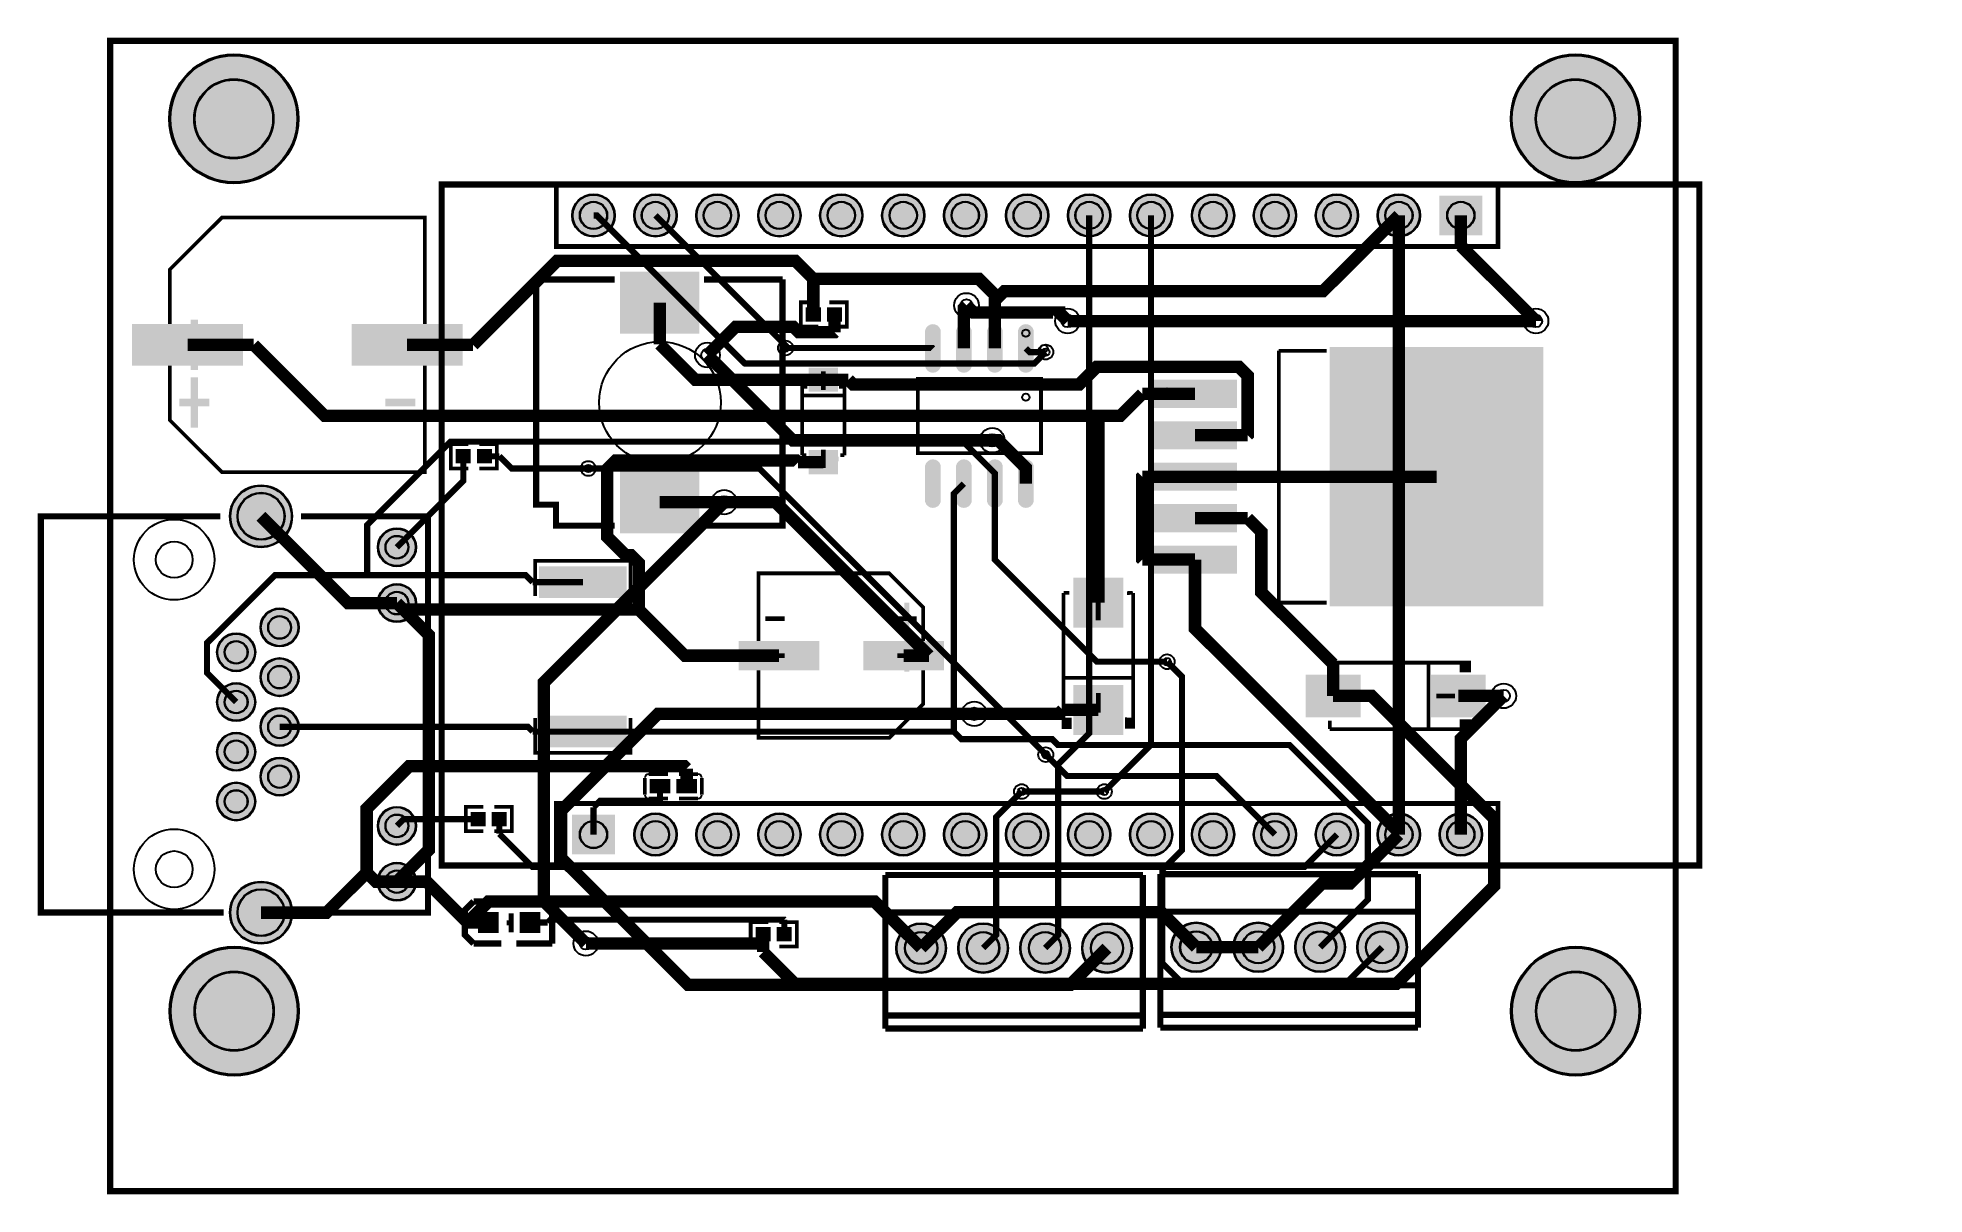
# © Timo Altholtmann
# Model space of a CAD drawing. Header units: millimetres. Extents: x -2.6 to 74.8, y -43.5 to 4.
import ezdxf

# ---------------------------------------------------------------- set-up
doc = ezdxf.new("R2010")
doc.units = ezdxf.units.MM
for name, color, linetype, true_color in [('BoardOutLine', 7, 'Continuous', 0xff00ff), ('BottomLayer', 7, 'Continuous', 0x0000ff), ('BottomSolderMaskLayer', 7, 'Continuous', 0xaa00ff), ('Document', 7, 'Continuous', 0xffffff), ('Hole', 7, 'Continuous', 0x222222), ('Multi-Layer', 7, 'Continuous', 0xc0c0c0), ('TopLayer', 7, 'Continuous', 0xff0000), ('TopPasteMaskLayer', 7, 'Continuous', 0x808080), ('TopSilkLayer', 7, 'Continuous', 0xffcc00), ('TopSolderMaskLayer', 7, 'Continuous', 0x800080)]:
    doc.layers.add(name, color=color, linetype=linetype, true_color=true_color)

msp = doc.modelspace()

# ---------------------------------------------------------------- hatches: boundary and pattern name
at = {"layer": 'BottomSolderMaskLayer'}
for points in [[(2.801447802895517, 0.6351028702058557, 1), (8.103048006095925, 0.6351028702058557, 1)], [(57.80144780289552, 0.6351028702058557, 1), (63.103048006095925, 0.6351028702058557, 1)], [(19.320307340614555, -3.326543053086084, 1), (21.07110744221476, -3.326543053086084, 1)], [(21.860312420624687, -3.326543053086084, 1), (23.611112522224893, -3.326543053086084, 1)], [(24.40031750063482, -3.326543053086084, 1), (26.151117602235026, -3.326543053086084, 1)], [(26.94032258064518, -3.326543053086084, 1), (28.691122682245386, -3.326543053086084, 1)], [(29.480327660655313, -3.326543053086084, 1), (31.231127762255518, -3.326543053086084, 1)], [(32.020332740665445, -3.326543053086084, 1), (33.77113284226565, -3.326543053086084, 1)], [(34.56033782067558, -3.326543053086084, 1), (36.31113792227578, -3.326543053086084, 1)], [(37.10034290068571, -3.326543053086084, 1), (38.851143002285916, -3.326543053086084, 1)], [(39.64034798069584, -3.326543053086084, 1), (41.39114808229605, -3.326543053086084, 1)], [(42.180353060705976, -3.326543053086084, 1), (43.93115316230618, -3.326543053086084, 1)], [(44.72035814071611, -3.326543053086084, 1), (46.471158242316314, -3.326543053086084, 1)], [(47.26036322072647, -3.326543053086084, 1), (49.011163322326674, -3.326543053086084, 1)], [(49.8003683007366, -3.326543053086084, 1), (51.551168402336806, -3.326543053086084, 1)], [(52.34037338074673, -3.326543053086084, 1), (54.09117348234694, -3.326543053086084, 1)], [(56.631191641889814, -4.139344678689213), (54.880365381224124, -4.139344678689213), (54.880365381224124, -2.5137414274828416), (56.631191641889814, -2.5137414274828416)], [(5.289116078231984, -15.66969773939536, 1), (7.839916179832187, -15.66969773939536, 1)], [(11.347091694183225, -16.939700279400427, 1), (12.921894843789525, -16.939700279400427, 1)], [(11.347091694183225, -19.22976885953767, 1), (12.921894843789525, -19.22976885953767, 1)], [(6.53708407416814, -20.229768859537558, 1), (8.11188722377444, -20.229768859537558, 1)], [(4.757048514096985, -21.249834899669736, 1), (6.331851663703285, -21.249834899669736, 1)], [(6.53708407416814, -22.26964693929392, 1), (8.11188722377444, -22.26964693929392, 1)], [(4.757048514096985, -23.28971297942587, 1), (6.331851663703285, -23.28971297942587, 1)], [(6.53708407416814, -24.309779019557936, 1), (8.11188722377444, -24.309779019557936, 1)], [(4.757048514096985, -25.32984505969, 1), (6.331851663703285, -25.32984505969, 1)], [(6.53708407416814, -26.349657099314072, 1), (8.11188722377444, -26.349657099314072, 1)], [(4.757048514096985, -27.36972313944625, 1), (6.331851663703285, -27.36972313944625, 1)], [(11.347091694183225, -28.369723139446137, 1), (12.921894843789525, -28.369723139446137, 1)], [(19.320294261081813, -27.91379222758451), (21.071120521747503, -27.91379222758451), (21.071120521747503, -29.53939547879088), (19.320294261081813, -29.53939547879088)], [(21.860312420624687, -28.726593853187637, 1), (23.611112522224893, -28.726593853187637, 1)], [(24.40031750063482, -28.726593853187637, 1), (26.151117602235026, -28.726593853187637, 1)], [(26.94032258064518, -28.726593853187637, 1), (28.691122682245386, -28.726593853187637, 1)], [(29.480327660655313, -28.726593853187637, 1), (31.231127762255518, -28.726593853187637, 1)], [(32.020332740665445, -28.726593853187637, 1), (33.77113284226565, -28.726593853187637, 1)], [(34.56033782067558, -28.726593853187637, 1), (36.31113792227578, -28.726593853187637, 1)], [(37.10034290068571, -28.726593853187637, 1), (38.851143002285916, -28.726593853187637, 1)], [(39.64034798069584, -28.726593853187637, 1), (41.39114808229605, -28.726593853187637, 1)], [(42.180353060705976, -28.726593853187637, 1), (43.93115316230618, -28.726593853187637, 1)], [(44.72035814071611, -28.726593853187637, 1), (46.471158242316314, -28.726593853187637, 1)], [(47.26036322072647, -28.726593853187637, 1), (49.011163322326674, -28.726593853187637, 1)], [(49.8003683007366, -28.726593853187637, 1), (51.551168402336806, -28.726593853187637, 1)], [(52.34037338074673, -28.726593853187637, 1), (54.09117348234694, -28.726593853187637, 1)], [(54.880378460756866, -28.726593853187637, 1), (56.63117856235707, -28.726593853187637, 1)], [(11.347091694183225, -30.65979171958338, 1), (12.921894843789525, -30.65979171958338, 1)], [(5.289116078231984, -31.929794259588448, 1), (7.839916179832187, -31.929794259588448, 1)], [(32.60439420878839, -33.38293116586226, 1), (34.655194310388595, -33.38293116586226, 1)], [(35.144399288798525, -33.38293116586226, 1), (37.19519939039873, -33.38293116586226, 1)], [(37.68440436880866, -33.38293116586226, 1), (39.73520447040886, -33.38293116586226, 1)], [(40.22440944881879, -33.38293116586226, 1), (42.27520955041899, -33.38293116586226, 1)], [(43.8822707645416, -33.35016510033017, 1), (45.933070866141804, -33.35016510033017, 1)], [(46.422275844551734, -33.35016510033017, 1), (48.47307594615194, -33.35016510033017, 1)], [(48.96228092456187, -33.35016510033017, 1), (51.01308102616207, -33.35016510033017, 1)], [(51.502286004572, -33.35016510033017, 1), (53.5530861061722, -33.35016510033017, 1)], [(2.8128778257554576, -35.97068834137667, 1), (8.114478028955865, -35.97068834137667, 1)], [(57.81287782575546, -35.97068834137667, 1), (63.114478028955865, -35.97068834137667, 1)]]:
    msp.add_hatch(color=256, dxfattribs=at).paths.add_polyline_path(points)
at = {"layer": 'Document'}
for points in [[(3.674295148590204, -7.606019812039563), (3.674295148590204, -9.666014732029453), (3.9833121666241595, -9.666014732029453), (3.9833121666241595, -7.606019812039563)], [(3.210795021589888, -8.481508763017473), (3.210795021589888, -8.790525781051542), (4.446812293624475, -8.790525781051542), (4.446812293624475, -8.481508763017473)], [(12.892837185674239, -8.481508763017473), (12.892837185674239, -8.790525781051542), (11.656819913639652, -8.790525781051542), (11.656819913639652, -8.481508763017473)], [(29.711252222504413, -9.730022860045665), (29.521666243332334, -9.730022860045665), (29.521666243332334, -10.488442976885835), (29.711252222504413, -10.488442976885835)], [(29.714249428498874, -13.69563119126235), (29.524663449326795, -13.69563119126235), (29.524663449326795, -12.937211074422066), (29.714249428498874, -12.937211074422066)], [(30.25146050292085, -13.411226822453614), (28.987452374904592, -13.411226822453614), (28.987452374904592, -13.221615443230917), (30.25146050292085, -13.221615443230917)], [(40.98407416814814, -19.122250444500878), (40.78158496316985, -19.122250444500878), (40.78158496316985, -19.932258064516077), (40.98407416814814, -19.932258064516077)], [(41.5690881381762, -19.398501397002633), (40.21907543815098, -19.398501397002633), (40.21907543815098, -19.600990601981152), (41.5690881381762, -19.600990601981152)], [(33.143078486156924, -22.046837693675343), (33.143078486156924, -20.72684785369563), (32.94508509017021, -20.72684785369563), (32.94508509017021, -22.046837693675343)], [(27.236068072135936, -21.48585217170421), (27.236068072135936, -21.287833375666764), (28.02806705613409, -21.287833375666764), (28.02806705613409, -21.48585217170421)], [(33.440081280162644, -21.48585217170421), (33.440081280162644, -21.287833375666764), (32.64808229616449, -21.287833375666764), (32.64808229616449, -21.48585217170421)], [(50.943916687833166, -22.39410718821432), (50.943916687833166, -23.681584963169826), (51.13703327406631, -23.681584963169826), (51.13703327406631, -22.39410718821432)], [(40.99532639065262, -23.72974345948694), (40.79283718567433, -23.72974345948694), (40.79283718567433, -22.919735839471628), (40.99532639065262, -22.919735839471628)], [(50.65422910845825, -22.941275082550078), (50.65422910845825, -23.13441706883407), (51.42672085344168, -23.13441706883407), (51.42672085344168, -22.941275082550078)], [(55.517983235966426, -22.941275082550078), (55.517983235966426, -23.13441706883407), (54.745491490983, -23.13441706883407), (54.745491490983, -22.941275082550078)], [(15.545288290576423, -32.284632969265886), (16.20568961137917, -32.284632969265886), (16.20568961137917, -32.43703327406649), (15.545288290576423, -32.43703327406649)], [(17.399034798069465, -32.23266446532887), (18.059436118872213, -32.23266446532887), (18.059436118872213, -32.385064770129475), (17.399034798069465, -32.385064770129475)], [(17.674193548387052, -32.60942341884686), (17.674193548387052, -31.949022098044225), (17.826593853187774, -31.949022098044225), (17.826593853187774, -32.60942341884686)]]:
    msp.add_hatch(color=256, dxfattribs=at).paths.add_polyline_path(points)
at = {"layer": 'Multi-Layer'}
for points in [[(19.345707391414656, -3.326543053086084, 1), (21.04570739141466, -3.326543053086084, 1)], [(21.88571247142479, -3.326543053086084, 1), (23.58571247142479, -3.326543053086084, 1)], [(24.42571755143492, -3.326543053086084, 1), (26.125717551434924, -3.326543053086084, 1)], [(26.96572263144528, -3.326543053086084, 1), (28.665722631445284, -3.326543053086084, 1)], [(29.505727711455414, -3.326543053086084, 1), (31.205727711455417, -3.326543053086084, 1)], [(32.04573279146555, -3.326543053086084, 1), (33.74573279146555, -3.326543053086084, 1)], [(34.58573787147568, -3.326543053086084, 1), (36.28573787147568, -3.326543053086084, 1)], [(37.12574295148581, -3.326543053086084, 1), (38.825742951485815, -3.326543053086084, 1)], [(39.665748031495944, -3.326543053086084, 1), (41.36574803149595, -3.326543053086084, 1)], [(42.20575311150608, -3.326543053086084, 1), (43.90575311150608, -3.326543053086084, 1)], [(44.74575819151621, -3.326543053086084, 1), (46.44575819151621, -3.326543053086084, 1)], [(47.28576327152657, -3.326543053086084, 1), (48.98576327152657, -3.326543053086084, 1)], [(49.8257683515367, -3.326543053086084, 1), (51.525768351536705, -3.326543053086084, 1)], [(52.365773431546835, -3.326543053086084, 1), (54.06577343154684, -3.326543053086084, 1)], [(56.605791211582186, -4.113944627889168), (54.90576581153152, -4.113944627889168), (54.90576581153152, -2.539141478282886), (56.605791211582186, -2.539141478282886)], [(5.314516129032086, -15.66969773939536, 1), (7.814516129032086, -15.66969773939536, 1)], [(11.372491744983327, -16.939700279400427, 1), (12.896494792989424, -16.939700279400427, 1)], [(11.372491744983327, -19.22976885953767, 1), (12.896494792989424, -19.22976885953767, 1)], [(6.562484124968242, -20.229768859537558, 1), (8.086487172974339, -20.229768859537558, 1)], [(4.782448564897087, -21.249834899669736, 1), (6.3064516129031825, -21.249834899669736, 1)], [(6.562484124968242, -22.26964693929392, 1), (8.086487172974339, -22.26964693929392, 1)], [(4.782448564897087, -23.28971297942587, 1), (6.3064516129031825, -23.28971297942587, 1)], [(6.562484124968242, -24.309779019557936, 1), (8.086487172974339, -24.309779019557936, 1)], [(4.782448564897087, -25.32984505969, 1), (6.3064516129031825, -25.32984505969, 1)], [(6.562484124968242, -26.349657099314072, 1), (8.086487172974339, -26.349657099314072, 1)], [(4.782448564897087, -27.36972313944625, 1), (6.3064516129031825, -27.36972313944625, 1)], [(11.372491744983327, -28.369723139446137, 1), (12.896494792989424, -28.369723139446137, 1)], [(19.34569469138944, -27.939192278384553), (21.045720091440103, -27.939192278384553), (21.045720091440103, -29.513995427990835), (19.34569469138944, -29.513995427990835)], [(21.88571247142479, -28.726593853187637, 1), (23.58571247142479, -28.726593853187637, 1)], [(24.42571755143492, -28.726593853187637, 1), (26.125717551434924, -28.726593853187637, 1)], [(26.96572263144528, -28.726593853187637, 1), (28.665722631445284, -28.726593853187637, 1)], [(29.505727711455414, -28.726593853187637, 1), (31.205727711455417, -28.726593853187637, 1)], [(32.04573279146555, -28.726593853187637, 1), (33.74573279146555, -28.726593853187637, 1)], [(34.58573787147568, -28.726593853187637, 1), (36.28573787147568, -28.726593853187637, 1)], [(37.12574295148581, -28.726593853187637, 1), (38.825742951485815, -28.726593853187637, 1)], [(39.665748031495944, -28.726593853187637, 1), (41.36574803149595, -28.726593853187637, 1)], [(42.20575311150608, -28.726593853187637, 1), (43.90575311150608, -28.726593853187637, 1)], [(44.74575819151621, -28.726593853187637, 1), (46.44575819151621, -28.726593853187637, 1)], [(47.28576327152657, -28.726593853187637, 1), (48.98576327152657, -28.726593853187637, 1)], [(49.8257683515367, -28.726593853187637, 1), (51.525768351536705, -28.726593853187637, 1)], [(52.365773431546835, -28.726593853187637, 1), (54.06577343154684, -28.726593853187637, 1)], [(54.90577851155697, -28.726593853187637, 1), (56.60577851155697, -28.726593853187637, 1)], [(11.372491744983327, -30.65979171958338, 1), (12.896494792989424, -30.65979171958338, 1)], [(5.314516129032086, -31.929794259588448, 1), (7.814516129032086, -31.929794259588448, 1)], [(32.62979425958849, -33.38293116586226, 1), (34.62979425958849, -33.38293116586226, 1)], [(35.169799339598626, -33.38293116586226, 1), (37.169799339598626, -33.38293116586226, 1)], [(37.70980441960876, -33.38293116586226, 1), (39.70980441960876, -33.38293116586226, 1)], [(40.24980949961889, -33.38293116586226, 1), (42.24980949961889, -33.38293116586226, 1)], [(43.9076708153417, -33.35016510033017, 1), (45.9076708153417, -33.35016510033017, 1)], [(46.447675895351836, -33.35016510033017, 1), (48.447675895351836, -33.35016510033017, 1)], [(48.98768097536197, -33.35016510033017, 1), (50.98768097536197, -33.35016510033017, 1)], [(51.5276860553721, -33.35016510033017, 1), (53.5276860553721, -33.35016510033017, 1)]]:
    msp.add_hatch(color=256, dxfattribs=at).paths.add_polyline_path(points)
at = {"layer": 'TopLayer'}
for points in [[(24.510845821691532, -8.154584709169285), (21.310845821691487, -8.154584709169285), (21.310845821691487, -5.654584709169399), (24.510845821691532, -5.654584709169399)], [(29.491846583693018, -7.661417322834609), (29.491846583693018, -7.121412242824476), (28.926212852425692, -7.121412242824476), (28.926212852425692, -7.661417322834609)], [(29.791871983743818, -7.661417322834609), (29.791871983743818, -7.121412242824476), (30.357505715011143, -7.121412242824476), (30.357505715011143, -7.661417322834609)], [(1.3018288036574859, -7.811023622047173), (5.801828803657486, -7.811023622047173), (5.801828803657486, -9.461010922021842), (1.3018288036574859, -9.461010922021842)], [(10.301803403606641, -7.811023622047173), (14.801803403606641, -7.811023622047173), (14.801803403606641, -9.461010922021842), (10.301803403606641, -9.461010922021842)], [(34.40640081280142, -9.513004826009592, -0.7853981633974483), (33.818389636779074, -9.513004826009592), (33.818389636779074, -8.056007112014072, -0.7853981633974483), (34.40640081280142, -8.056007112014072)], [(35.6764033528066, -9.513004826009592, -0.7853981633974483), (35.088392176784254, -9.513004826009592), (35.088392176784254, -8.056007112014072, -0.7853981633974483), (35.6764033528066, -8.056007112014072)], [(36.94640589281178, -9.513004826009592, -0.7853981633974483), (36.358394716789434, -9.513004826009592), (36.358394716789434, -8.056007112014072, -0.7853981633974483), (36.94640589281178, -8.056007112014072)], [(38.216408432816735, -9.513004826009592, -0.7853981633974483), (37.628397256794386, -9.513004826009592), (37.628397256794386, -8.056007112014072, -0.7853981633974483), (38.216408432816735, -8.056007112014072)], [(59.11490982981957, -8.75262890525778), (59.11490982981957, -19.339827279654514), (50.409906019811956, -19.339827279654514), (50.409906019811956, -8.75262890525778)], [(30.191465582931073, -9.592811785623553), (30.191465582931073, -10.542824485648907), (29.041452882905674, -10.542824485648907), (29.041452882905674, -9.592811785623553)], [(43.15648971297935, -10.09616459232916), (46.55648971297944, -10.09616459232916), (46.55648971297944, -11.196189992380027), (43.15648971297935, -11.196189992380027)], [(43.15648971297935, -11.796189992379936), (46.55648971297944, -11.796189992379936), (46.55648971297944, -12.89621539243069), (43.15648971297935, -12.89621539243069)], [(15.140817881635598, -12.938023876047737), (15.140817881635598, -13.478028956057756), (14.575184150368273, -13.478028956057756), (14.575184150368273, -12.938023876047737)], [(15.440843281686398, -12.938023876047737), (15.440843281686398, -13.478028956057756), (16.00647701295395, -13.478028956057756), (16.00647701295395, -12.938023876047737)], [(30.191465582931073, -12.977622555245034), (30.191465582931073, -13.927635255270502), (29.041452882905674, -13.927635255270502), (29.041452882905674, -12.977622555245034)], [(24.510845821691532, -16.341859283718577), (21.310845821691487, -16.341859283718577), (21.310845821691487, -13.841859283718463), (24.510845821691532, -13.841859283718463)], [(34.40640081280142, -15.05783591567183, -0.7853981633974483), (33.818389636779074, -15.05783591567183), (33.818389636779074, -13.600838201676424, -0.7853981633974483), (34.40640081280142, -13.600838201676424)], [(35.6764033528066, -15.05783591567183, -0.7853981633974483), (35.088392176784254, -15.05783591567183), (35.088392176784254, -13.600838201676424, -0.7853981633974483), (35.6764033528066, -13.600838201676424)], [(36.94640589281178, -15.05783591567183, -0.7853981633974483), (36.358394716789434, -15.05783591567183), (36.358394716789434, -13.600838201676424, -0.7853981633974483), (36.94640589281178, -13.600838201676424)], [(38.216408432816735, -15.05783591567183, -0.7853981633974483), (37.628397256794386, -15.05783591567183), (37.628397256794386, -13.600838201676424, -0.7853981633974483), (38.216408432816735, -13.600838201676424)], [(43.15648971297935, -13.496215392430713), (46.55648971297944, -13.496215392430713), (46.55648971297944, -14.59624079248158), (43.15648971297935, -14.59624079248158)], [(43.15648971297935, -15.196240792481603), (46.55648971297944, -15.196240792481603), (46.55648971297944, -16.296266192532357), (43.15648971297935, -16.296266192532357)], [(43.15648971297935, -16.89626619253238), (46.55648971297944, -16.89626619253238), (46.55648971297944, -17.996291592583134), (43.15648971297935, -17.996291592583134)], [(21.489230378460547, -19.012649225298333), (18.033248666497116, -19.012649225298333), (18.033248666497116, -17.730099060198086), (21.489230378460547, -17.730099060198086)], [(41.89408178816336, -18.212242824485656), (41.89408178816336, -20.212242824485543), (39.89408178816336, -20.212242824485543), (39.89408178816336, -18.212242824485656)], [(29.428067056133955, -21.961849123698244), (26.16807213614436, -21.961849123698244), (26.16807213614436, -20.81183642367273), (29.428067056133955, -20.81183642367273)], [(34.53804927609838, -21.961849123698244), (31.278054356108555, -21.961849123698244), (31.278054356108555, -20.81183642367273), (34.53804927609838, -20.81183642367273)], [(51.6207264414528, -23.88788417576825), (49.42072644145276, -23.88788417576825), (49.42072644145276, -22.187858775717473), (51.6207264414528, -22.187858775717473)], [(56.75153670307316, -23.88788417576825), (54.55153670307334, -23.88788417576825), (54.55153670307334, -22.187858775717473), (56.75153670307316, -22.187858775717473)], [(41.89408178816336, -22.612242824485634), (41.89408178816336, -24.612242824485634), (39.89408178816336, -24.612242824485634), (39.89408178816336, -22.612242824485634)], [(21.489230378460547, -23.862636525273047), (18.033248666497116, -23.862636525273047), (18.033248666497116, -25.145186690373407), (21.489230378460547, -25.145186690373407)], [(23.31963423926834, -27.016256032512047), (23.31963423926834, -26.476250952501914), (22.529540259080363, -26.476250952501914), (22.529540259080363, -27.016256032512047)], [(23.61965963931914, -27.016256032512047), (23.61965963931914, -26.476250952501914), (24.409753619507114, -26.476250952501914), (24.409753619507114, -27.016256032512047)], [(15.75041910083803, -28.362458724917474), (15.75041910083803, -27.822453644907227), (15.184785369570704, -27.822453644907227), (15.184785369570704, -28.362458724917474)], [(16.05044450088883, -28.362458724917474), (16.05044450088883, -27.822453644907227), (16.616078232156383, -27.822453644907227), (16.616078232156383, -28.362458724917474)], [(15.48773177546343, -32.73426466852936), (15.48773177546343, -31.934264668529295), (16.287731775463612, -31.934264668529295), (16.287731775463612, -32.73426466852936)], [(17.189535179070276, -32.73426466852936), (17.189535179070276, -31.934264668529295), (17.98953517907023, -31.934264668529295), (17.98953517907023, -32.73426466852936)], [(27.43444246888464, -33.08686817373632), (27.43444246888464, -32.546863093726074), (26.868808737617314, -32.546863093726074), (26.868808737617314, -33.08686817373632)], [(27.73446786893544, -33.08686817373632), (27.73446786893544, -32.546863093726074), (28.30010160020322, -32.546863093726074), (28.30010160020322, -33.08686817373632)]]:
    msp.add_hatch(color=256, dxfattribs=at).paths.add_polyline_path(points)
at = {"layer": 'TopPasteMaskLayer'}
for points in [[(24.510845821691532, -8.154584709169285), (21.310845821691487, -8.154584709169285), (21.310845821691487, -5.654584709169399), (24.510845821691532, -5.654584709169399)], [(29.50685801371594, -7.621412242824363), (29.50685801371594, -7.161417322834609), (29.46685293370581, -7.121412242824476), (28.966217932435598, -7.121412242824476), (28.926212852425692, -7.161417322834609), (28.926212852425692, -7.621412242824363), (28.966217932435598, -7.661417322834609), (29.46685293370581, -7.661417322834609)], [(29.776860553720894, -7.621412242824363), (29.776860553720894, -7.161417322834609), (29.816865633731027, -7.121412242824476), (30.317500635001238, -7.121412242824476), (30.357505715011143, -7.161417322834609), (30.357505715011143, -7.621412242824363), (30.317500635001238, -7.661417322834609), (29.816865633731027, -7.661417322834609)], [(1.3018288036574859, -7.811023622047173), (5.801828803657486, -7.811023622047173), (5.801828803657486, -9.461010922021842), (1.3018288036574859, -9.461010922021842)], [(10.301803403606641, -7.811023622047173), (14.801803403606641, -7.811023622047173), (14.801803403606641, -9.461010922021842), (10.301803403606641, -9.461010922021842)], [(34.40640081280142, -9.513004826009592, -0.7853981633974483), (33.818389636779074, -9.513004826009592), (33.818389636779074, -8.056007112014072, -0.7853981633974483), (34.40640081280142, -8.056007112014072)], [(35.6764033528066, -9.513004826009592, -0.7853981633974483), (35.088392176784254, -9.513004826009592), (35.088392176784254, -8.056007112014072, -0.7853981633974483), (35.6764033528066, -8.056007112014072)], [(36.94640589281178, -9.513004826009592, -0.7853981633974483), (36.358394716789434, -9.513004826009592), (36.358394716789434, -8.056007112014072, -0.7853981633974483), (36.94640589281178, -8.056007112014072)], [(38.216408432816735, -9.513004826009592, -0.7853981633974483), (37.628397256794386, -9.513004826009592), (37.628397256794386, -8.056007112014072, -0.7853981633974483), (38.216408432816735, -8.056007112014072)], [(59.11490982981957, -8.75262890525778), (59.11490982981957, -19.339827279654514), (50.409906019811956, -19.339827279654514), (50.409906019811956, -8.75262890525778)], [(30.191465582931073, -9.592811785623553), (30.191465582931073, -10.542824485648907), (29.041452882905674, -10.542824485648907), (29.041452882905674, -9.592811785623553)], [(43.15648971297935, -10.09616459232916), (46.55648971297944, -10.09616459232916), (46.55648971297944, -11.196189992380027), (43.15648971297935, -11.196189992380027)], [(43.15648971297935, -11.796189992379936), (46.55648971297944, -11.796189992379936), (46.55648971297944, -12.89621539243069), (43.15648971297935, -12.89621539243069)], [(15.155829311658522, -12.97802895605787), (15.155829311658522, -13.438023876047737), (15.11582423164839, -13.478028956057756), (14.615189230378405, -13.478028956057756), (14.575184150368273, -13.438023876047737), (14.575184150368273, -12.97802895605787), (14.615189230378405, -12.938023876047737), (15.11582423164839, -12.938023876047737)], [(15.425831851663702, -12.97802895605787), (15.425831851663702, -13.438023876047737), (15.465836931673834, -13.478028956057756), (15.966471932943819, -13.478028956057756), (16.00647701295395, -13.438023876047737), (16.00647701295395, -12.97802895605787), (15.966471932943819, -12.938023876047737), (15.465836931673834, -12.938023876047737)], [(30.191465582931073, -12.977622555245034), (30.191465582931073, -13.927635255270502), (29.041452882905674, -13.927635255270502), (29.041452882905674, -12.977622555245034)], [(24.510845821691532, -16.341859283718577), (21.310845821691487, -16.341859283718577), (21.310845821691487, -13.841859283718463), (24.510845821691532, -13.841859283718463)], [(34.40640081280142, -15.05783591567183, -0.7853981633974483), (33.818389636779074, -15.05783591567183), (33.818389636779074, -13.600838201676424, -0.7853981633974483), (34.40640081280142, -13.600838201676424)], [(35.6764033528066, -15.05783591567183, -0.7853981633974483), (35.088392176784254, -15.05783591567183), (35.088392176784254, -13.600838201676424, -0.7853981633974483), (35.6764033528066, -13.600838201676424)], [(36.94640589281178, -15.05783591567183, -0.7853981633974483), (36.358394716789434, -15.05783591567183), (36.358394716789434, -13.600838201676424, -0.7853981633974483), (36.94640589281178, -13.600838201676424)], [(38.216408432816735, -15.05783591567183, -0.7853981633974483), (37.628397256794386, -15.05783591567183), (37.628397256794386, -13.600838201676424, -0.7853981633974483), (38.216408432816735, -13.600838201676424)], [(43.15648971297935, -13.496215392430713), (46.55648971297944, -13.496215392430713), (46.55648971297944, -14.59624079248158), (43.15648971297935, -14.59624079248158)], [(43.15648971297935, -15.196240792481603), (46.55648971297944, -15.196240792481603), (46.55648971297944, -16.296266192532357), (43.15648971297935, -16.296266192532357)], [(43.15648971297935, -16.89626619253238), (46.55648971297944, -16.89626619253238), (46.55648971297944, -17.996291592583134), (43.15648971297935, -17.996291592583134)], [(21.389230378460866, -19.012649225298333), (20.448768097536117, -19.012649225298333), (20.348768097536208, -18.912649225298424), (20.348768097536208, -18.67658115316226), (20.24876809753607, -18.576581153162238), (19.27371094742182, -18.576581153162238), (19.173710947421682, -18.67658115316226), (19.173710947421682, -18.912649225298424), (19.073710947421773, -19.012649225298333), (18.133248666497252, -19.012649225298333), (18.033248666497116, -18.912649225298424), (18.033248666497116, -17.83009906019811), (18.133248666497252, -17.730099060198086), (21.389230378460866, -17.730099060198086), (21.489230378460547, -17.83009906019811), (21.489230378460547, -18.912649225298424)], [(41.89408178816336, -18.212242824485656), (41.89408178816336, -20.212242824485543), (39.89408178816336, -20.212242824485543), (39.89408178816336, -18.212242824485656)], [(29.428067056133955, -21.961849123698244), (26.16807213614436, -21.961849123698244), (26.16807213614436, -20.81183642367273), (29.428067056133955, -20.81183642367273)], [(34.53804927609838, -21.961849123698244), (31.278054356108555, -21.961849123698244), (31.278054356108555, -20.81183642367273), (34.53804927609838, -20.81183642367273)], [(51.6207264414528, -23.88788417576825), (49.42072644145276, -23.88788417576825), (49.42072644145276, -22.187858775717473), (51.6207264414528, -22.187858775717473)], [(56.75153670307316, -23.88788417576825), (54.55153670307334, -23.88788417576825), (54.55153670307334, -22.187858775717473), (56.75153670307316, -22.187858775717473)], [(41.89408178816336, -22.612242824485634), (41.89408178816336, -24.612242824485634), (39.89408178816336, -24.612242824485634), (39.89408178816336, -22.612242824485634)], [(21.389230378460866, -23.862636525273047), (20.448768097536117, -23.862636525273047), (20.348768097536208, -23.962636525272956), (20.348768097536208, -24.19870459740912), (20.24876809753607, -24.29870459740914), (19.27371094742182, -24.29870459740914), (19.173710947421682, -24.19870459740912), (19.173710947421682, -23.962636525272956), (19.073710947421773, -23.862636525273047), (18.133248666497252, -23.862636525273047), (18.033248666497116, -23.962636525272956), (18.033248666497116, -25.045186690373384), (18.133248666497252, -25.145186690373407), (21.389230378460866, -25.145186690373407), (21.489230378460547, -25.045186690373384), (21.489230378460547, -23.962636525272956)], [(23.28961137922272, -26.52123444246888), (23.28961137922272, -26.971247142494235), (23.21963423926843, -27.02123444246888), (22.739624079248074, -27.02123444246888), (22.68961137922281, -26.971247142494235), (22.68961137922281, -26.52123444246888), (22.739624079248074, -26.471247142494235), (23.21963423926843, -26.471247142494235)], [(24.249631699263205, -26.52123444246888), (24.249631699263205, -26.971247142494235), (24.19961899923794, -27.02123444246888), (23.71963423926843, -27.02123444246888), (23.649631699263296, -26.971247142494235), (23.649631699263296, -26.52123444246888), (23.71963423926843, -26.471247142494235), (24.19961899923794, -26.471247142494235)], [(15.765430530860954, -28.322453644907227), (15.765430530860954, -27.862458724917474), (15.725425450850821, -27.822453644907227), (15.224790449580837, -27.822453644907227), (15.184785369570704, -27.862458724917474), (15.184785369570704, -28.322453644907227), (15.224790449580837, -28.362458724917474), (15.725425450850821, -28.362458724917474)], [(16.035433070866134, -28.322453644907227), (16.035433070866134, -27.862458724917474), (16.075438150876266, -27.822453644907227), (16.57607315214625, -27.822453644907227), (16.616078232156383, -27.862458724917474), (16.616078232156383, -28.322453644907227), (16.57607315214625, -28.362458724917474), (16.075438150876266, -28.362458724917474)], [(15.48773177546343, -32.73426466852936), (15.48773177546343, -31.934264668529295), (16.287731775463612, -31.934264668529295), (16.287731775463612, -32.73426466852936)], [(17.189535179070276, -32.73426466852936), (17.189535179070276, -31.934264668529295), (17.98953517907023, -31.934264668529295), (17.98953517907023, -32.73426466852936)], [(27.44945389890779, -33.046863093726074), (27.44945389890779, -32.58686817373632), (27.40944881889743, -32.546863093726074), (26.908813817627674, -32.546863093726074), (26.868808737617314, -32.58686817373632), (26.868808737617314, -33.046863093726074), (26.908813817627674, -33.08686817373632), (27.40944881889743, -33.08686817373632)], [(27.719456438912744, -33.046863093726074), (27.719456438912744, -32.58686817373632), (27.759461518923104, -32.546863093726074), (28.26009652019286, -32.546863093726074), (28.30010160020322, -32.58686817373632), (28.30010160020322, -33.046863093726074), (28.26009652019286, -33.08686817373632), (27.759461518923104, -33.08686817373632)]]:
    msp.add_hatch(color=256, dxfattribs=at).paths.add_polyline_path(points)
at = {"layer": 'TopSilkLayer'}
for points in [[(3.674295148590204, -9.975031750063408), (3.674295148590204, -12.035026670053298), (3.9833121666241595, -12.035026670053298), (3.9833121666241595, -9.975031750063408)], [(28.674066548132828, -10.430226060452128), (28.969062738125217, -10.430226060452128), (28.969062738125217, -10.125425450850798), (28.674066548132828, -10.125425450850798)], [(30.55885191770369, -10.430226060452128), (30.263855727711302, -10.430226060452128), (30.263855727711302, -10.125425450850798), (30.55885191770369, -10.125425450850798)], [(3.210795021589888, -10.850520701041319), (3.210795021589888, -11.159512319024657), (4.446812293624475, -11.159512319024657), (4.446812293624475, -10.850520701041319)], [(12.892837185674239, -10.850520701041319), (12.892837185674239, -11.159512319024657), (11.656819913639652, -11.159512319024657), (11.656819913639652, -10.850520701041319)], [(33.143078486156924, -20.528829057658072), (33.143078486156924, -19.20883921767836), (32.94508509017021, -19.20883921767836), (32.94508509017021, -20.528829057658072)], [(27.236068072135936, -19.96784353568694), (27.236068072135936, -19.769850139700225), (28.02806705613409, -19.769850139700225), (28.02806705613409, -19.96784353568694)], [(33.440081280162644, -19.96784353568694), (33.440081280162644, -19.769850139700225), (32.64808229616449, -19.769850139700225), (32.64808229616449, -19.96784353568694)], [(55.71109982219957, -21.597942595885115), (55.71109982219957, -22.075438150876266), (56.16830073660128, -22.075438150876266), (56.16830073660128, -21.597942595885115)], [(39.39166878333742, -23.932258064516077), (39.798272796545575, -23.93357886715762), (39.79375158750315, -24.39311658623319), (39.39166878333742, -24.3894589789179)], [(41.99004318008622, -23.924028448056788), (42.39664719329437, -23.925349250698446), (42.39212598425195, -24.384886969773902), (41.99004318008622, -24.381229362458726)], [(55.71109982219957, -24.47774955549903), (55.71109982219957, -24.000254000507994), (56.16830073660128, -24.000254000507994), (56.16830073660128, -24.47774955549903)]]:
    msp.add_hatch(color=256, dxfattribs=at).paths.add_polyline_path(points)
at = {"layer": 'TopSolderMaskLayer'}
for points in [[(2.801447802895517, 0.6351028702058557, 1), (8.103048006095925, 0.6351028702058557, 1)], [(57.80144780289552, 0.6351028702058557, 1), (63.103048006095925, 0.6351028702058557, 1)], [(19.320307340614555, -3.326543053086084, 1), (21.07110744221476, -3.326543053086084, 1)], [(21.860312420624687, -3.326543053086084, 1), (23.611112522224893, -3.326543053086084, 1)], [(24.40031750063482, -3.326543053086084, 1), (26.151117602235026, -3.326543053086084, 1)], [(26.94032258064518, -3.326543053086084, 1), (28.691122682245386, -3.326543053086084, 1)], [(29.480327660655313, -3.326543053086084, 1), (31.231127762255518, -3.326543053086084, 1)], [(32.020332740665445, -3.326543053086084, 1), (33.77113284226565, -3.326543053086084, 1)], [(34.56033782067558, -3.326543053086084, 1), (36.31113792227578, -3.326543053086084, 1)], [(37.10034290068571, -3.326543053086084, 1), (38.851143002285916, -3.326543053086084, 1)], [(39.64034798069584, -3.326543053086084, 1), (41.39114808229605, -3.326543053086084, 1)], [(42.180353060705976, -3.326543053086084, 1), (43.93115316230618, -3.326543053086084, 1)], [(44.72035814071611, -3.326543053086084, 1), (46.471158242316314, -3.326543053086084, 1)], [(47.26036322072647, -3.326543053086084, 1), (49.011163322326674, -3.326543053086084, 1)], [(49.8003683007366, -3.326543053086084, 1), (51.551168402336806, -3.326543053086084, 1)], [(52.34037338074673, -3.326543053086084, 1), (54.09117348234694, -3.326543053086084, 1)], [(56.631191641889814, -4.139344678689213), (54.880365381224124, -4.139344678689213), (54.880365381224124, -2.5137414274828416), (56.631191641889814, -2.5137414274828416)], [(24.536243856358738, -8.179983469644299), (21.285443754758376, -8.179983469644299), (21.285443754758376, -5.629183368044096), (24.536243856358738, -5.629183368044096)], [(29.517255758894066, -7.686826931509017), (29.517255758894066, -7.096021749898455), (28.900824207126675, -7.096021749898455), (28.900824207126675, -7.686826931509017)], [(29.76646280854277, -7.686826931509017), (29.76646280854277, -7.096021749898455), (30.382894360310388, -7.096021749898455), (30.382894360310388, -7.686826931509017)], [(1.2764288962267756, -7.785627090288699), (5.827228997827092, -7.785627090288699), (5.827228997827092, -9.486413709854332), (1.2764288962267756, -9.486413709854332)], [(10.276403209437262, -7.785627090288699), (14.827203311037351, -7.785627090288699), (14.827203311037351, -9.486413709854332), (10.276403209437262, -9.486413709854332)], [(34.431800863601524, -9.531101478856385, -0.7853981633974483), (33.79298958597897, -9.531101478856385), (33.79298958597897, -8.037910459167279, -0.7853981633974483), (34.431800863601524, -8.037910459167279)], [(35.701803403606704, -9.531101478856385, -0.7853981633974483), (35.06299212598415, -9.531101478856385), (35.06299212598415, -8.037910459167279, -0.7853981633974483), (35.701803403606704, -8.037910459167279)], [(36.97180594361188, -9.531101478856385, -0.7853981633974483), (36.33299466598933, -9.531101478856385), (36.33299466598933, -8.037910459167279, -0.7853981633974483), (36.97180594361188, -8.037910459167279)], [(38.241808483616836, -9.531101478856385, -0.7853981633974483), (37.602997205994285, -9.531101478856385), (37.602997205994285, -8.037910459167279, -0.7853981633974483), (38.241808483616836, -8.037910459167279)], [(59.14030995473365, -8.727229402898274), (59.14030995473365, -19.36522775701951), (50.384506191353125, -19.36522775701951), (50.384506191353125, -8.727229402898274)], [(30.222206150267425, -9.571833574217521), (30.222206150267425, -10.563811673130886), (29.010698733380764, -10.563811673130886), (29.010698733380764, -9.571833574217521)], [(43.131087764642075, -10.070768647109048), (46.58188786624248, -10.070768647109048), (46.58188786624248, -11.22159532178307), (43.131087764642075, -11.22159532178307)], [(43.131087764642075, -11.770794047159825), (46.58188786624248, -11.770794047159825), (46.58188786624248, -12.921620721833733), (43.131087764642075, -12.921620721833733)], [(15.166227056836647, -12.912633383121943), (15.166227056836647, -13.503438564732164), (14.549795505069028, -13.503438564732164), (14.549795505069028, -12.912633383121943)], [(15.415434106485577, -12.912633383121943), (15.415434106485577, -13.503438564732164), (16.03186565825297, -13.503438564732164), (16.03186565825297, -12.912633383121943)], [(30.222206150267425, -12.956644343839002), (30.222206150267425, -13.948622442752367), (29.010698733380764, -13.948622442752367), (29.010698733380764, -12.956644343839002)], [(24.536243856358738, -16.36725959258365), (21.285443754758376, -16.36725959258365), (21.285443754758376, -13.816459490983448), (24.536243856358738, -13.816459490983448)], [(34.431800863601524, -15.075932568518624, -0.7853981633974483), (33.79298958597897, -15.075932568518624), (33.79298958597897, -13.582741548829631, -0.7853981633974483), (34.431800863601524, -13.582741548829631)], [(35.701803403606704, -15.075932568518624, -0.7853981633974483), (35.06299212598415, -15.075932568518624), (35.06299212598415, -13.582741548829631, -0.7853981633974483), (35.701803403606704, -13.582741548829631)], [(36.97180594361188, -15.075932568518624, -0.7853981633974483), (36.33299466598933, -15.075932568518624), (36.33299466598933, -13.582741548829631, -0.7853981633974483), (36.97180594361188, -13.582741548829631)], [(38.241808483616836, -15.075932568518624, -0.7853981633974483), (37.602997205994285, -15.075932568518624), (37.602997205994285, -13.582741548829631, -0.7853981633974483), (38.241808483616836, -13.582741548829631)], [(43.131087764642075, -13.470819447210715), (46.58188786624248, -13.470819447210715), (46.58188786624248, -14.621646121884623), (43.131087764642075, -14.621646121884623)], [(5.289116078231984, -15.66969773939536, 1), (7.839916179832187, -15.66969773939536, 1)], [(43.131087764642075, -15.170844847261492), (46.58188786624248, -15.170844847261492), (46.58188786624248, -16.3216715219354), (43.131087764642075, -16.3216715219354)], [(11.347091694183225, -16.939700279400427, 1), (12.921894843789525, -16.939700279400427, 1)], [(43.131087764642075, -16.87087024731227), (46.58188786624248, -16.87087024731227), (46.58188786624248, -18.021696921986177), (43.131087764642075, -18.021696921986177)], [(21.557670116868962, -19.022073507907066), (17.964798867268314, -19.022073507907066), (17.964798867268314, -17.720671044017195), (21.557670116868962, -17.720671044017195)], [(11.347091694183225, -19.22976885953767, 1), (12.921894843789525, -19.22976885953767, 1)], [(41.91948506477627, -18.1868427736855), (41.91948506477627, -20.237642875285587), (39.86868496317618, -20.237642875285587), (39.86868496317618, -18.1868427736855)], [(6.53708407416814, -20.229768859537558, 1), (8.11188722377444, -20.229768859537558, 1)], [(4.757048514096985, -21.249834899669736, 1), (6.331851663703285, -21.249834899669736, 1)], [(29.45346512790468, -21.987253662536318), (26.142670106314768, -21.987253662536318), (26.142670106314768, -20.786440860910602), (29.45346512790468, -20.786440860910602)], [(34.5634473478691, -21.987253662536318), (31.25265232627919, -21.987253662536318), (31.25265232627919, -20.786440860910602), (34.5634473478691, -20.786440860910602)], [(6.53708407416814, -22.26964693929392, 1), (8.11188722377444, -22.26964693929392, 1)], [(51.64612414620717, -23.913280811001755), (49.39532404460704, -23.913280811001755), (49.39532404460704, -22.162454550336065), (51.64612414620717, -22.162454550336065)], [(56.776934407827525, -23.913280811001755), (54.52613430622739, -23.913280811001755), (54.52613430622739, -22.162454550336065), (56.776934407827525, -22.162454550336065)], [(4.757048514096985, -23.28971297942587, 1), (6.331851663703285, -23.28971297942587, 1)], [(41.91948506477627, -22.58684148336033), (41.91948506477627, -24.637641584960647), (39.86868496317618, -24.637641584960647), (39.86868496317618, -22.58684148336033)], [(6.53708407416814, -24.309779019557936, 1), (8.11188722377444, -24.309779019557936, 1)], [(21.557670116868962, -23.85321149594995), (17.964798867268314, -23.85321149594995), (17.964798867268314, -25.154613959839708), (21.557670116868962, -25.154613959839708)], [(4.757048514096985, -25.32984505969, 1), (6.331851663703285, -25.32984505969, 1)], [(6.53708407416814, -26.349657099314072, 1), (8.11188722377444, -26.349657099314072, 1)], [(4.757048514096985, -27.36972313944625, 1), (6.331851663703285, -27.36972313944625, 1)], [(23.345027757553567, -27.04166564118634), (23.345027757553567, -26.45086045957612), (22.5041336757655, -26.45086045957612), (22.5041336757655, -27.04166564118634)], [(23.59426612103391, -27.04166564118634), (23.59426612103391, -26.45086045957612), (24.435160202821976, -26.45086045957612), (24.435160202821976, -27.04166564118634)], [(11.347091694183225, -28.369723139446137, 1), (12.921894843789525, -28.369723139446137, 1)], [(15.775828276039078, -28.38786833359177), (15.775828276039078, -27.79706315198132), (15.15939672427146, -27.79706315198132), (15.15939672427146, -28.38786833359177)], [(16.02503532568801, -28.38786833359177), (16.02503532568801, -27.79706315198132), (16.6414668774554, -27.79706315198132), (16.6414668774554, -28.38786833359177)], [(19.320294261081813, -27.91379222758451), (21.071120521747503, -27.91379222758451), (21.071120521747503, -29.53939547879088), (19.320294261081813, -29.53939547879088)], [(21.860312420624687, -28.726593853187637, 1), (23.611112522224893, -28.726593853187637, 1)], [(24.40031750063482, -28.726593853187637, 1), (26.151117602235026, -28.726593853187637, 1)], [(26.94032258064518, -28.726593853187637, 1), (28.691122682245386, -28.726593853187637, 1)], [(29.480327660655313, -28.726593853187637, 1), (31.231127762255518, -28.726593853187637, 1)], [(32.020332740665445, -28.726593853187637, 1), (33.77113284226565, -28.726593853187637, 1)], [(34.56033782067558, -28.726593853187637, 1), (36.31113792227578, -28.726593853187637, 1)], [(37.10034290068571, -28.726593853187637, 1), (38.851143002285916, -28.726593853187637, 1)], [(39.64034798069584, -28.726593853187637, 1), (41.39114808229605, -28.726593853187637, 1)], [(42.180353060705976, -28.726593853187637, 1), (43.93115316230618, -28.726593853187637, 1)], [(44.72035814071611, -28.726593853187637, 1), (46.471158242316314, -28.726593853187637, 1)], [(47.26036322072647, -28.726593853187637, 1), (49.011163322326674, -28.726593853187637, 1)], [(49.8003683007366, -28.726593853187637, 1), (51.551168402336806, -28.726593853187637, 1)], [(52.34037338074673, -28.726593853187637, 1), (54.09117348234694, -28.726593853187637, 1)], [(54.880378460756866, -28.726593853187637, 1), (56.63117856235707, -28.726593853187637, 1)], [(11.347091694183225, -30.65979171958338, 1), (12.921894843789525, -30.65979171958338, 1)], [(5.289116078231984, -31.929794259588448, 1), (7.839916179832187, -31.929794259588448, 1)], [(15.46232366013112, -32.759671170955244), (15.46232366013112, -31.908871069354973), (16.31312376173139, -31.908871069354973), (16.31312376173139, -32.759671170955244)], [(17.1641431928025, -32.759671170955244), (17.1641431928025, -31.908871069354973), (18.01494329440277, -31.908871069354973), (18.01494329440277, -32.759671170955244)], [(32.60439420878839, -33.38293116586226, 1), (34.655194310388595, -33.38293116586226, 1)], [(35.144399288798525, -33.38293116586226, 1), (37.19519939039873, -33.38293116586226, 1)], [(37.68440436880866, -33.38293116586226, 1), (39.73520447040886, -33.38293116586226, 1)], [(40.22440944881879, -33.38293116586226, 1), (42.27520955041899, -33.38293116586226, 1)], [(43.8822707645416, -33.35016510033017, 1), (45.933070866141804, -33.35016510033017, 1)], [(46.422275844551734, -33.35016510033017, 1), (48.47307594615194, -33.35016510033017, 1)], [(48.96228092456187, -33.35016510033017, 1), (51.01308102616207, -33.35016510033017, 1)], [(51.502286004572, -33.35016510033017, 1), (53.5530861061722, -33.35016510033017, 1)], [(27.45985164408569, -33.112277782410615), (27.45985164408569, -32.521472600800166), (26.843420092318297, -32.521472600800166), (26.843420092318297, -33.112277782410615)], [(27.70905869373462, -33.112277782410615), (27.70905869373462, -32.521472600800166), (28.325490245502237, -32.521472600800166), (28.325490245502237, -33.112277782410615)], [(2.8128778257554576, -35.97068834137667, 1), (8.114478028955865, -35.97068834137667, 1)], [(57.81287782575546, -35.97068834137667, 1), (63.114478028955865, -35.97068834137667, 1)]]:
    msp.add_hatch(color=256, dxfattribs=at).paths.add_polyline_path(points)

# ---------------------------------------------------------------- linework, layer by layer
at = {"layer": 'BoardOutLine', "const_width": 0.25400050800101603}
msp.add_lwpolyline([(0.38112776225545986, 3.8362712725426036), (64.56705613411202, 3.8362712725426036), (64.56705613411202, -43.357023114046115), (0.38112776225545986, -43.357023114046115), (0.38112776225545986, 3.8362712725426036), (0.38112776225545986, 3.8362712725426036)], close=True, dxfattribs=at)
at = {"layer": 'BottomLayer'}
for points, const_width in [([(53.215773431546836, -28.726593853187637), (53.215773431546836, -3.326543053086084)], 0.5080010160020321), ([(55.75577851155697, -3.326543053086084), (55.75577851155697, -4.571399542798986)], 0.5080010160020321), ([(38.738252476504954, -8.934112268224567), (38.26987553975107, -9.402489204978338), (26.4027178054356, -9.402489204978338), (20.326771653543233, -3.326543053086084), (20.195707391414658, -3.326543053086084)], 0.25400050800101603), ([(22.73571247142479, -3.326543053086084), (28.07124714249437, -8.662077724155324), (28.07124714249437, -8.76418592837183)], 0.25400050800101603), ([(38.70980441960876, -33.38293116586226), (39.24574549149099, -32.84699009398014), (39.24574549149099, -25.842672085344134), (40.515748031495946, -24.572669545339068), (40.515748031495946, -3.326543053086084)], 0.25400050800101603), ([(41.13703327406654, -26.961036322072573), (43.05575311150608, -25.04231648463292), (43.05575311150608, -3.326543053086084)], 0.25400050800101603), ([(55.75577851155697, -4.571399542798986), (58.83502667005325, -7.65064770129527), (58.83502667005325, -7.659537719075388)], 0.5080010160020321), ([(35.487553975107744, -7.018694437388831), (35.77609855219714, -7.307239014478), (39.285115570230914, -7.307239014478), (39.285115570230914, -7.30749301498588), (39.637160274320536, -7.659537719075388)], 0.5080010160020321), ([(36.54140208280421, -12.554635509270952), (28.367665735331343, -12.554635509270952), (24.866776733553365, -9.05374650749286)], 0.5080010160020321), ([(38.738252476504954, -25.44998729997451), (26.997332994665953, -13.709067818135622), (19.98056896113792, -13.709067818135622)], 0.25400050800101603), ([(12.134493268986375, -19.22976885953767), (10.124587249174397, -19.22976885953767), (6.564516129032086, -15.66969773939536)], 0.5080010160020321), ([(25.55283210566415, -15.091846583693155), (18.155321310642535, -22.489357378714658), (18.155321310642535, -31.464211328422607), (19.884048768097387, -33.19293878587746)], 0.5080010160020321), ([(12.134493268986375, -30.65979171958338), (13.443865887731704, -29.350419100838167), (13.443865887731704, -20.539141478282886), (12.134493268986375, -19.22976885953767)], 0.5080010160020321), ([(52.5276860553721, -33.35016510033017), (51.125095250190384, -34.752755905511776), (44.27216154432301, -34.752755905511776), (43.51727203454391, -33.997866395732785), (43.51727203454391, -30.170078740157464), (44.32575565151126, -29.361595123190227), (44.32575565151126, -22.250596901193717), (43.71107442214873, -21.6359156718313)], 0.25400050800101603), ([(55.75577851155697, -28.726593853187637), (55.75577851155697, -24.794157988315987), (57.511938023875814, -23.0379984759968)], 0.5080010160020321), ([(41.24980949961889, -33.38293116586226), (39.74307848615683, -34.88966217932432), (24.06819913639822, -34.88966217932432), (18.869570739141523, -29.691033782067507), (18.869570739141523, -27.745389890779734), (22.841884683769308, -23.773075946151835), (35.80480060960133, -23.773075946151835)], 0.5080010160020321), ([(36.169799339598626, -33.38293116586226), (36.705994411988854, -32.846736093472146), (36.705994411988854, -28.001168402336702), (37.746126492252756, -26.961036322072573)], 0.25400050800101603), ([(47.447675895351836, -33.35016510033017), (50.05803911607825, -30.739801879603647), (51.20256540513071, -30.739801879603647), (53.215773431546836, -28.726593853187637)], 0.5080010160020321)]:
    msp.add_lwpolyline(points, dxfattribs=dict(at, const_width=const_width))
at = {"layer": 'BottomSolderMaskLayer'}
for centre, radius in [((5.452247904495721, 0.6351028702058557), 2.6508001016002036), ((60.45224790449572, 0.6351028702058557), 2.6508001016002036), ((5.451231902463746, 0.635052070104166), 1.6312616009847405), ((60.451231902463746, 0.635052070104166), 1.6312616009847405), ((20.195707391414658, -3.326543053086084), 0.8754000508001016), ((20.195707391414658, -3.326543053086084), 0.5664484065211015), ((22.73571247142479, -3.326543053086084), 0.8754000508001016), ((22.73571247142479, -3.326543053086084), 0.5664484065211015), ((25.275717551434923, -3.326543053086084), 0.8754000508001016), ((25.275717551434923, -3.326543053086084), 0.5664484065211015), ((27.815722631445283, -3.326543053086084), 0.8754000508001016), ((27.815722631445283, -3.326543053086084), 0.5664484065211015), ((30.355727711455415, -3.326543053086084), 0.8754000508001016), ((30.355727711455415, -3.326543053086084), 0.5664484065211015), ((32.89573279146555, -3.326543053086084), 0.8754000508001016), ((32.89573279146555, -3.326543053086084), 0.5664484065211015), ((35.43573787147568, -3.326543053086084), 0.8754000508001016), ((35.43573787147568, -3.326543053086084), 0.5664484065211015), ((37.97574295148581, -3.326543053086084), 0.8754000508001016), ((37.97574295148581, -3.326543053086084), 0.5664484065211015), ((40.515748031495946, -3.326543053086084), 0.8754000508001016), ((40.515748031495946, -3.326543053086084), 0.5664484065211015), ((43.05575311150608, -3.326543053086084), 0.8754000508001016), ((43.05575311150608, -3.326543053086084), 0.5664484065211015), ((45.59575819151621, -3.326543053086084), 0.8754000508001016), ((45.59575819151621, -3.326543053086084), 0.5664484065211015), ((48.13576327152657, -3.326543053086084), 0.8754000508001016), ((48.13576327152657, -3.326543053086084), 0.5664484065211015), ((50.6757683515367, -3.326543053086084), 0.8754000508001016), ((50.6757683515367, -3.326543053086084), 0.5664484065211015), ((53.215773431546836, -3.326543053086084), 0.8754000508001016), ((53.215773431546836, -3.326543053086084), 0.5664484065211015), ((55.75577851155697, -3.326543053086084), 0.5664484065211015), ((6.564516129032086, -15.66969773939536), 1.2754000508001015), ((6.564185928371785, -15.669799339598626), 0.9693169966985096), ((12.134493268986375, -16.939700279400427), 0.7874015748031498), ((12.134213868427537, -16.939801879603692), 0.47244094488188987), ((12.134493268986375, -19.22976885953767), 0.7874015748031498), ((12.134213868427537, -19.229819659639247), 0.47244094488188987), ((7.32448564897129, -20.229768859537558), 0.7874015748031498), ((7.324206248412452, -20.22981965963936), 0.47244094488188987), ((5.544450088900135, -21.249834899669736), 0.7874015748031498), ((5.544196088392141, -21.249809499619005), 0.47244094488188987), ((7.32448564897129, -22.26964693929392), 0.7874015748031498), ((7.324206248412452, -22.26982473964938), 0.47244094488188987), ((5.544450088900135, -23.28971297942587), 0.7874015748031498), ((5.544196088392141, -23.289814579629137), 0.47244094488188987), ((7.32448564897129, -24.309779019557936), 0.7874015748031498), ((7.324206248412452, -24.309829819659512), 0.47244094488188987), ((5.544450088900135, -25.32984505969), 0.7874015748031498), ((5.544196088392141, -25.32981965963927), 0.47244094488188987), ((7.32448564897129, -26.349657099314072), 0.7874015748031498), ((7.324206248412452, -26.34983489966976), 0.47244094488188987), ((5.544450088900135, -27.36972313944625), 0.7874015748031498), ((5.544196088392141, -27.369824739649403), 0.47244094488188987), ((12.134493268986375, -28.369723139446137), 0.7874015748031498), ((12.134213868427537, -28.369824739649516), 0.47244094488188987), ((20.195707391414658, -28.726593853187637), 0.5664484065211015), ((22.73571247142479, -28.726593853187637), 0.8754000508001016), ((22.73571247142479, -28.726593853187637), 0.5664484065211015), ((25.275717551434923, -28.726593853187637), 0.8754000508001016), ((25.275717551434923, -28.726593853187637), 0.5664484065211015), ((27.815722631445283, -28.726593853187637), 0.8754000508001016), ((27.815722631445283, -28.726593853187637), 0.5664484065211015), ((30.355727711455415, -28.726593853187637), 0.8754000508001016), ((30.355727711455415, -28.726593853187637), 0.5664484065211015), ((32.89573279146555, -28.726593853187637), 0.8754000508001016), ((32.89573279146555, -28.726593853187637), 0.5664484065211015), ((35.43573787147568, -28.726593853187637), 0.8754000508001016), ((35.43573787147568, -28.726593853187637), 0.5664484065211015), ((37.97574295148581, -28.726593853187637), 0.8754000508001016), ((37.97574295148581, -28.726593853187637), 0.5664484065211015), ((40.515748031495946, -28.726593853187637), 0.8754000508001016), ((40.515748031495946, -28.726593853187637), 0.5664484065211015), ((43.05575311150608, -28.726593853187637), 0.8754000508001016), ((43.05575311150608, -28.726593853187637), 0.5664484065211015), ((45.59575819151621, -28.726593853187637), 0.8754000508001016), ((45.59575819151621, -28.726593853187637), 0.5664484065211015), ((48.13576327152657, -28.726593853187637), 0.8754000508001016), ((48.13576327152657, -28.726593853187637), 0.5664484065211015), ((50.6757683515367, -28.726593853187637), 0.8754000508001016), ((50.6757683515367, -28.726593853187637), 0.5664484065211015), ((53.215773431546836, -28.726593853187637), 0.8754000508001016), ((53.215773431546836, -28.726593853187637), 0.5664484065211015), ((55.75577851155697, -28.726593853187637), 0.8754000508001016), ((55.75577851155697, -28.726593853187637), 0.5664484065211015), ((12.134493268986375, -30.65979171958338), 0.7874015748031498), ((6.564516129032086, -31.929794259588448), 1.2754000508001015), ((12.134213868427537, -30.659842519684958), 0.47244094488188987), ((6.564185928371785, -31.929845059690024), 0.9693169966985096), ((33.62979425958849, -33.38293116586226), 1.0254000508001015), ((36.169799339598626, -33.38293116586226), 1.0254000508001015), ((38.70980441960876, -33.38293116586226), 1.0254000508001015), ((41.24980949961889, -33.38293116586226), 1.0254000508001015), ((44.9076708153417, -33.35016510033017), 1.0254000508001015), ((47.447675895351836, -33.35016510033017), 1.0254000508001015), ((49.98768097536197, -33.35016510033017), 1.0254000508001015), ((52.5276860553721, -33.35016510033017), 1.0254000508001015), ((33.62964185928365, -33.38300736601468), 0.6665230556267565), ((36.169646939293784, -33.38300736601468), 0.6665230556267565), ((38.70965201930392, -33.38300736601468), 0.6665230556267565), ((41.24965709931405, -33.38300736601468), 0.6665230556267565), ((44.90726441452864, -33.350266700533325), 0.6665230556267565), ((47.44726949453877, -33.350266700533325), 0.6665230556267565), ((49.987274574548906, -33.350266700533325), 0.6665230556267565), ((52.52727965455904, -33.350266700533325), 0.6665230556267565), ((5.463677927355661, -35.97068834137667), 2.6508001016002036), ((60.46367792735566, -35.97068834137667), 2.6508001016002036), ((5.462788925577911, -35.970637541275096), 1.6312616009847405), ((60.462788925577684, -35.970637541275096), 1.6312616009847405)]:
    msp.add_circle(centre, radius, dxfattribs=at)
at = {"layer": 'Document'}
for centre, radius in [((37.92240284480556, -8.156870713741341), 0.15011430022860048), ((43.71361442722889, -10.617119634239202), 0.21005842011684026), ((3.004445008890002, -17.449733299466516), 0.7500635001270003), ((3.004445008890002, -30.149758699517406), 0.7500635001270003)]:
    msp.add_circle(centre, radius, dxfattribs=at)
at = {"layer": 'Hole'}
for centre, radius in [((35.487553975107744, -7.018694437388831), 0.25400050800101603), ((39.637160274320536, -7.659537719075388), 0.25400050800101603), ((58.83502667005325, -7.659537719075388), 0.25400050800101603), ((24.866776733553365, -9.05374650749286), 0.25400050800101603), ((28.07124714249437, -8.76418592837183), 0.15250190500381003), ((38.738252476504954, -8.934112268224567), 0.15250190500381003), ((36.54140208280421, -12.554635509270952), 0.25400050800101603), ((19.98056896113792, -13.709067818135622), 0.15250190500381003), ((25.55283210566415, -15.091846583693155), 0.25400050800101603), ((43.71107442214873, -21.6359156718313), 0.15250190500381003), ((57.511938023875814, -23.0379984759968), 0.25400050800101603), ((35.80480060960133, -23.773075946151835), 0.25400050800101603), ((38.738252476504954, -25.44998729997451), 0.15250190500381003), ((37.746126492252756, -26.961036322072573), 0.15250190500381003), ((41.13703327406654, -26.961036322072573), 0.15250190500381003), ((19.884048768097387, -33.19293878587746), 0.25400050800101603)]:
    msp.add_circle(centre, radius, dxfattribs=at)
at = {"layer": 'Multi-Layer'}
for centre, radius in [((5.452247904495721, 0.6351028702058557), 2.6000000000000005), ((60.45224790449572, 0.6351028702058557), 2.6000000000000005), ((5.451231902463746, 0.635052070104166), 1.6), ((60.451231902463746, 0.635052070104166), 1.6), ((20.195707391414658, -3.326543053086084), 0.8500000000000001), ((20.195707391414658, -3.326543053086084), 0.5500127000254001), ((22.73571247142479, -3.326543053086084), 0.8500000000000001), ((22.73571247142479, -3.326543053086084), 0.5500127000254001), ((25.275717551434923, -3.326543053086084), 0.8500000000000001), ((25.275717551434923, -3.326543053086084), 0.5500127000254001), ((27.815722631445283, -3.326543053086084), 0.8500000000000001), ((27.815722631445283, -3.326543053086084), 0.5500127000254001), ((30.355727711455415, -3.326543053086084), 0.8500000000000001), ((30.355727711455415, -3.326543053086084), 0.5500127000254001), ((32.89573279146555, -3.326543053086084), 0.8500000000000001), ((32.89573279146555, -3.326543053086084), 0.5500127000254001), ((35.43573787147568, -3.326543053086084), 0.8500000000000001), ((35.43573787147568, -3.326543053086084), 0.5500127000254001), ((37.97574295148581, -3.326543053086084), 0.8500000000000001), ((37.97574295148581, -3.326543053086084), 0.5500127000254001), ((40.515748031495946, -3.326543053086084), 0.8500000000000001), ((40.515748031495946, -3.326543053086084), 0.5500127000254001), ((43.05575311150608, -3.326543053086084), 0.8500000000000001), ((43.05575311150608, -3.326543053086084), 0.5500127000254001), ((45.59575819151621, -3.326543053086084), 0.8500000000000001), ((45.59575819151621, -3.326543053086084), 0.5500127000254001), ((48.13576327152657, -3.326543053086084), 0.8500000000000001), ((48.13576327152657, -3.326543053086084), 0.5500127000254001), ((50.6757683515367, -3.326543053086084), 0.8500000000000001), ((50.6757683515367, -3.326543053086084), 0.5500127000254001), ((53.215773431546836, -3.326543053086084), 0.8500000000000001), ((53.215773431546836, -3.326543053086084), 0.5500127000254001), ((55.75577851155697, -3.326543053086084), 0.5500127000254001), ((35.487553975107744, -7.018694437388831), 0.5080010160020321), ((39.637160274320536, -7.659537719075388), 0.5080010160020321), ((58.83502667005325, -7.659537719075388), 0.5080010160020321), ((28.07124714249437, -8.76418592837183), 0.30500381000762006), ((24.866776733553365, -9.05374650749286), 0.5080010160020321), ((38.738252476504954, -8.934112268224567), 0.30500381000762006), ((36.54140208280421, -12.554635509270952), 0.5080010160020321), ((19.98056896113792, -13.709067818135622), 0.30500381000762006), ((6.564516129032086, -15.66969773939536), 1.25), ((25.55283210566415, -15.091846583693155), 0.5080010160020321), ((6.564185928371785, -15.669799339598626), 0.9500127000254002), ((3.004445008890002, -17.449733299466516), 1.6500127000254003), ((12.134493268986375, -16.939700279400427), 0.7620015240030481), ((12.134213868427537, -16.939801879603692), 0.45720091440182886), ((12.134493268986375, -19.22976885953767), 0.7620015240030481), ((12.134213868427537, -19.229819659639247), 0.45720091440182886), ((7.32448564897129, -20.229768859537558), 0.7620015240030481), ((7.324206248412452, -20.22981965963936), 0.45720091440182886), ((5.544450088900135, -21.249834899669736), 0.7620015240030481), ((5.544196088392141, -21.249809499619005), 0.45720091440182886), ((7.32448564897129, -22.26964693929392), 0.7620015240030481), ((43.71107442214873, -21.6359156718313), 0.30500381000762006), ((7.324206248412452, -22.26982473964938), 0.45720091440182886), ((5.544450088900135, -23.28971297942587), 0.7620015240030481), ((5.544196088392141, -23.289814579629137), 0.45720091440182886), ((57.511938023875814, -23.0379984759968), 0.5080010160020321), ((7.32448564897129, -24.309779019557936), 0.7620015240030481), ((7.324206248412452, -24.309829819659512), 0.45720091440182886), ((35.80480060960133, -23.773075946151835), 0.5080010160020321), ((5.544450088900135, -25.32984505969), 0.7620015240030481), ((5.544196088392141, -25.32981965963927), 0.45720091440182886), ((38.738252476504954, -25.44998729997451), 0.30500381000762006), ((7.32448564897129, -26.349657099314072), 0.7620015240030481), ((7.324206248412452, -26.34983489966976), 0.45720091440182886), ((5.544450088900135, -27.36972313944625), 0.7620015240030481), ((5.544196088392141, -27.369824739649403), 0.45720091440182886), ((37.746126492252756, -26.961036322072573), 0.30500381000762006), ((41.13703327406654, -26.961036322072573), 0.30500381000762006), ((12.134493268986375, -28.369723139446137), 0.7620015240030481), ((3.004445008890002, -30.149758699517406), 1.6500127000254003), ((12.134213868427537, -28.369824739649516), 0.45720091440182886), ((20.195707391414658, -28.726593853187637), 0.5500127000254001), ((22.73571247142479, -28.726593853187637), 0.8500000000000001), ((22.73571247142479, -28.726593853187637), 0.5500127000254001), ((25.275717551434923, -28.726593853187637), 0.8500000000000001), ((25.275717551434923, -28.726593853187637), 0.5500127000254001), ((27.815722631445283, -28.726593853187637), 0.8500000000000001), ((27.815722631445283, -28.726593853187637), 0.5500127000254001), ((30.355727711455415, -28.726593853187637), 0.8500000000000001), ((30.355727711455415, -28.726593853187637), 0.5500127000254001), ((32.89573279146555, -28.726593853187637), 0.8500000000000001), ((32.89573279146555, -28.726593853187637), 0.5500127000254001), ((35.43573787147568, -28.726593853187637), 0.8500000000000001), ((35.43573787147568, -28.726593853187637), 0.5500127000254001), ((37.97574295148581, -28.726593853187637), 0.8500000000000001), ((37.97574295148581, -28.726593853187637), 0.5500127000254001), ((40.515748031495946, -28.726593853187637), 0.8500000000000001), ((40.515748031495946, -28.726593853187637), 0.5500127000254001), ((43.05575311150608, -28.726593853187637), 0.8500000000000001), ((43.05575311150608, -28.726593853187637), 0.5500127000254001), ((45.59575819151621, -28.726593853187637), 0.8500000000000001), ((45.59575819151621, -28.726593853187637), 0.5500127000254001), ((48.13576327152657, -28.726593853187637), 0.8500000000000001), ((48.13576327152657, -28.726593853187637), 0.5500127000254001), ((50.6757683515367, -28.726593853187637), 0.8500000000000001), ((50.6757683515367, -28.726593853187637), 0.5500127000254001), ((53.215773431546836, -28.726593853187637), 0.8500000000000001), ((53.215773431546836, -28.726593853187637), 0.5500127000254001), ((55.75577851155697, -28.726593853187637), 0.8500000000000001), ((55.75577851155697, -28.726593853187637), 0.5500127000254001), ((12.134493268986375, -30.65979171958338), 0.7620015240030481), ((6.564516129032086, -31.929794259588448), 1.25), ((12.134213868427537, -30.659842519684958), 0.45720091440182886), ((6.564185928371785, -31.929845059690024), 0.9500127000254002), ((33.62979425958849, -33.38293116586226), 1), ((36.169799339598626, -33.38293116586226), 1), ((38.70980441960876, -33.38293116586226), 1), ((41.24980949961889, -33.38293116586226), 1), ((44.9076708153417, -33.35016510033017), 1), ((47.447675895351836, -33.35016510033017), 1), ((49.98768097536197, -33.35016510033017), 1), ((52.5276860553721, -33.35016510033017), 1), ((19.884048768097387, -33.19293878587746), 0.5080010160020321), ((33.62964185928365, -33.38300736601468), 0.6500127000254001), ((36.169646939293784, -33.38300736601468), 0.6500127000254001), ((38.70965201930392, -33.38300736601468), 0.6500127000254001), ((41.24965709931405, -33.38300736601468), 0.6500127000254001), ((44.90726441452864, -33.350266700533325), 0.6500127000254001), ((47.44726949453877, -33.350266700533325), 0.6500127000254001), ((49.987274574548906, -33.350266700533325), 0.6500127000254001), ((52.52727965455904, -33.350266700533325), 0.6500127000254001), ((5.463677927355661, -35.97068834137667), 2.6000000000000005), ((60.46367792735566, -35.97068834137667), 2.6000000000000005), ((5.462788925577911, -35.970637541275096), 1.6), ((60.462788925577684, -35.970637541275096), 1.6)]:
    msp.add_circle(centre, radius, dxfattribs=at)
at = {"layer": 'TopLayer'}
for points, const_width in [([(53.215773431546836, -3.326543053086084), (50.11315722631423, -6.429159258318464), (37.04356108712216, -6.429159258318464), (36.768986537972864, -6.703733807467529)], 0.5080010160020321), ([(15.259461518922876, -8.635915671831185), (18.701676403352735, -5.1937007874015535), (28.474091948183627, -5.1937007874015535), (29.209169418338774, -5.928778257556473)], 0.5080010160020321), ([(36.768986537972864, -6.703733807467529), (35.994030988062036, -5.928778257556473), (29.209169418338774, -5.928778257556473)], 0.5080010160020321), ([(29.209169418338774, -5.928778257556473), (29.209169418338774, -6.663855727711393)], 0.5080010160020321), ([(22.910972821945393, -6.961544323088674), (22.910972821945393, -6.90439420878829)], 0.5080010160020321), ([(22.910972821945393, -6.961544323088674), (22.910972821945393, -8.612039624079216)], 0.5080010160020321), ([(29.209169418338774, -7.391313182626391), (29.209169418338774, -6.663855727711393)], 0.5080010160020321), ([(35.487553975107744, -7.018694437388831), (35.38239776479543, -7.123850647701147), (35.38239776479543, -8.784505969011889)], 0.5080010160020321), ([(36.65240030480061, -8.784505969011889), (36.65240030480061, -6.820320040640013), (36.768986537972864, -6.703733807467529)], 0.5080010160020321), ([(24.866776733553365, -9.05374650749286), (26.019939039878068, -7.900584201168272), (28.39001778003569, -7.900584201168272), (28.60947421894832, -8.120040640081243), (30.073533147066314, -8.120040640081243), (30.074803149606282, -8.118770637541274)], 0.5080010160020321), ([(30.074803149606282, -7.391313182626391), (30.074803149606282, -8.118770637541274)], 0.5080010160020321), ([(58.83502667005325, -7.659537719075388), (39.637160274320536, -7.659537719075388)], 0.5080010160020321), ([(3.5520701041401708, -8.635915671831185), (6.259461518922876, -8.635915671831185)], 0.5080010160020321), ([(40.89420878841736, -11.548539497078878), (9.172085344170569, -11.548539497078878), (6.259461518922876, -8.635915671831185)], 0.5080010160020321), ([(12.551816103632177, -8.635915671831185), (15.259461518922876, -8.635915671831185)], 0.5080010160020321), ([(22.910972821945393, -8.612039624079216), (24.36664973329937, -10.067716535432965), (29.61658623317237, -10.067716535432965)], 0.5080010160020321), ([(34.11239522479025, -8.784505969011889), (34.0920751841503, -8.76418592837183), (28.07124714249437, -8.76418592837183)], 0.25400050800101603), ([(38.738252476504954, -8.934112268224567), (38.072009144018125, -8.934112268224567), (37.92240284480556, -8.784505969011889)], 0.25400050800101603), ([(29.61658623317237, -10.067716535432965), (30.649098298196463, -10.067716535432965)], 0.5080010160020321), ([(30.649098298196463, -10.067716535432965), (30.846964693929408, -10.265582931165795), (40.10299720599426, -10.265582931165795), (40.8281686563372, -9.540411480822854), (46.659258318516436, -9.540411480822854), (47.015367030733955, -9.896520193040374), (47.015367030733955, -12.344831089662193), (47.01409702819399, -12.346101092202161)], 0.5080010160020321), ([(42.69913639827257, -10.646075692151385), (41.79667259334508, -11.548539497078878), (40.89420878841736, -11.548539497078878)], 0.5080010160020321), ([(44.85661671323339, -10.646075692151385), (42.69913639827257, -10.646075692151385)], 0.5080010160020321), ([(40.89420878841736, -11.548539497078878), (40.89420878841736, -19.212242824485543)], 0.5080010160020321), ([(37.92240284480556, -14.329337058674128), (37.92240284480556, -13.679603759207566), (36.79743459486906, -12.554635509270952), (36.54140208280421, -12.554635509270952)], 0.5080010160020321), ([(44.85661671323339, -12.346101092202161), (47.01409702819399, -12.346101092202161)], 0.5080010160020321), ([(10.914020828041544, -18.084734569469106), (10.914020828041544, -16.032156464312834), (14.339979679959356, -12.606197612395249), (35.35039370078732, -12.606197612395249), (36.65240030480061, -13.908204216408308), (36.65240030480061, -14.329337058674128)], 0.25400050800101603), ([(12.134493268986375, -16.939700279400427), (14.857886715773361, -14.216306832613668), (14.857886715773361, -13.207924815849537)], 0.25400050800101603), ([(15.723774447548863, -13.207924815849537), (16.336931673863205, -13.207924815849537)], 0.25400050800101603), ([(16.336931673863205, -13.207924815849537), (16.838074676149176, -13.709067818135622), (19.98056896113792, -13.709067818135622)], 0.25400050800101603), ([(22.05143510286996, -19.49926339852675), (22.05143510286996, -17.588417576835127), (21.73418846837683, -17.271170942341882), (21.513970027939763, -17.271170942341882), (20.76009652019286, -16.517297434594752), (20.76009652019286, -13.727101854203738), (21.104267208534452, -13.38293116586226), (28.514478028955978, -13.38293116586226), (28.58407416814805, -13.45252730505456)], 0.5080010160020321), ([(29.61658623317237, -13.45252730505456), (28.58407416814805, -13.45252730505456)], 0.5080010160020321), ([(42.69913639827257, -17.44617729235449), (42.69786639573283, -17.444907289814523), (42.69786639573283, -14.047396494792906), (42.69913639827257, -14.046126492252938)], 0.5080010160020321), ([(44.85661671323339, -14.046126492252938), (42.69913639827257, -14.046126492252938)], 0.5080010160020321), ([(54.762636525273024, -14.046126492252938), (44.85661671323339, -14.046126492252938)], 0.5080010160020321), ([(35.38239776479543, -14.329337058674128), (34.96532893065785, -14.746405892811708), (34.96532893065785, -24.50383540767075)], 0.25400050800101603), ([(36.65240030480061, -14.329337058674128), (36.65240030480061, -17.45405130810252), (40.83426466852927, -21.6359156718313), (43.71107442214873, -21.6359156718313)], 0.25400050800101603), ([(25.55283210566415, -15.091846583693155), (22.910972821945393, -15.091846583693155)], 0.5080010160020321), ([(33.95186690373373, -21.386741173482278), (27.656972313944493, -15.091846583693155), (25.55283210566415, -15.091846583693155)], 0.5080010160020321), ([(44.85661671323339, -15.746151892303828), (47.01409702819399, -15.746151892303828)], 0.5080010160020321), ([(50.520828041656046, -21.730403860807655), (47.57696215392423, -18.786537973075838), (47.57696215392423, -16.309017018033956), (47.01409702819399, -15.746151892303828)], 0.5080010160020321), ([(44.85661671323339, -17.44617729235449), (42.69913639827257, -17.44617729235449)], 0.5080010160020321), ([(53.215773431546836, -28.726593853187637), (53.215773431546836, -28.63540767081531), (44.85661671323339, -20.27625095250187), (44.85661671323339, -17.44617729235449)], 0.5080010160020321), ([(5.544450088900135, -23.28971297942587), (4.3486156972313665, -22.093878587757217), (4.3486156972313665, -20.870358140716235), (7.134239268478609, -18.084734569469106), (10.914020828041544, -18.084734569469106)], 0.25400050800101603), ([(10.914020828041544, -18.084734569469106), (17.416433832867483, -18.084734569469106), (17.702946405892703, -18.371247142494326)], 0.25400050800101603), ([(19.761366522733056, -18.371247142494326), (17.702946405892703, -18.371247142494326)], 0.25400050800101603), ([(22.05143510286996, -19.49926339852675), (12.403987807975568, -19.49926339852675), (12.134493268986375, -19.22976885953767)], 0.5080010160020321), ([(26.754508509017, -21.386741173482278), (23.9389128778256, -21.386741173482278), (22.05143510286996, -19.49926339852675)], 0.5080010160020321), ([(27.79819659639304, -21.386741173482278), (26.754508509017, -21.386741173482278)], 0.5080010160020321), ([(32.90817881635746, -21.386741173482278), (33.95186690373373, -21.386741173482278)], 0.5080010160020321), ([(50.520828041656046, -23.0379984759968), (50.520828041656046, -21.730403860807655)], 0.5080010160020321), ([(50.520828041656046, -23.0379984759968), (52.094361188722246, -23.0379984759968), (57.12687325374657, -28.070510541021008), (57.12687325374657, -30.832004064008174), (53.10604521209041, -34.85283210566422), (28.460375920751744, -34.85283210566422), (27.151765303530624, -33.544221488442986)], 0.5080010160020321), ([(55.65163830327663, -23.0379984759968), (57.20891541783055, -23.0379984759968)], 0.5080010160020321), ([(57.20891541783055, -23.0379984759968), (57.511938023875814, -23.0379984759968)], 0.5080010160020321), ([(35.80480060960133, -23.773075946151835), (39.27571755143515, -23.773075946151835), (39.436753873507655, -23.612039624079216)], 0.5080010160020321), ([(40.89420878841736, -23.612039624079216), (39.436753873507655, -23.612039624079216)], 0.5080010160020321), ([(7.32448564897129, -24.309779019557936), (17.50889001777989, -24.309779019557936), (17.702946405892703, -24.50383540767075)], 0.25400050800101603), ([(18.73215646431288, -24.50383540767075), (17.702946405892703, -24.50383540767075)], 0.25400050800101603), ([(18.73215646431288, -24.50383540767075), (19.761366522733056, -24.50383540767075)], 0.25400050800101603), ([(19.761366522733056, -24.50383540767075), (21.81978663957318, -24.50383540767075)], 0.25400050800101603), ([(34.96532893065785, -24.50383540767075), (21.81978663957318, -24.50383540767075)], 0.25400050800101603), ([(49.98768097536197, -33.35016510033017), (51.945770891541656, -31.39207518415037), (51.945770891541656, -28.270154940309794), (48.7263144526288, -25.050698501396937), (39.23914147828293, -25.050698501396937), (39.00190500380984, -24.81346202692407), (35.27495554991117, -24.81346202692407), (34.96532893065785, -24.50383540767075)], 0.25400050800101603), ([(48.13576327152657, -28.726593853187637), (45.73342646685285, -26.324257048514028), (39.61252222504447, -26.324257048514028), (38.738252476504954, -25.44998729997451)], 0.25400050800101603), ([(10.895986791973542, -30.285902971805967), (10.895986791973542, -27.66233172466343), (12.64325628651261, -25.915062230124477), (23.911226822453386, -25.915062230124477), (24.014859029717968, -26.01869443738883)], 0.5080010160020321), ([(24.014859029717968, -26.746151892303715), (24.014859029717968, -26.01869443738883)], 0.5080010160020321), ([(22.924688849377503, -26.746151892303715), (22.924688849377503, -27.34660909321815)], 0.25400050800101603), ([(37.746126492252756, -26.961036322072573), (41.13703327406654, -26.961036322072573)], 0.25400050800101603), ([(20.195707391414658, -27.608737617475185), (20.457835915671808, -27.34660909321815), (22.924688849377503, -27.34660909321815)], 0.25400050800101603), ([(20.195707391414658, -28.726593853187637), (20.195707391414658, -27.608737617475185)], 0.25400050800101603), ([(12.134493268986375, -28.369723139446137), (12.411861823723598, -28.092354584709142), (15.467487934975793, -28.092354584709142)], 0.25400050800101603), ([(16.333375666751294, -28.092354584709142), (16.333375666751294, -28.692811785623576)], 0.25400050800101603), ([(50.6757683515367, -28.726593853187637), (49.3511557023113, -30.051206502413038), (17.69177038354053, -30.051206502413038), (16.333375666751294, -28.692811785623576)], 0.25400050800101603), ([(6.564516129032086, -31.929794259588448), (9.252095504190834, -31.929794259588448), (10.895986791973542, -30.285902971805967)], 0.5080010160020321), ([(12.134493268986375, -30.65979171958338), (11.26987553975107, -30.65979171958338), (10.895986791973542, -30.285902971805967)], 0.5080010160020321), ([(12.134493268986375, -30.65979171958338), (13.355981711963409, -30.65979171958338), (15.030353060706034, -32.33416306832612)], 0.5080010160020321), ([(15.030353060706034, -32.33416306832612), (15.889128778257486, -31.475387350774668), (31.7222504445009, -31.475387350774668), (33.62979425958849, -33.38293116586226)], 0.5080010160020321), ([(33.62979425958849, -33.38293116586226), (35.09690119380241, -31.915824231648457), (43.473329946659874, -31.915824231648457), (44.9076708153417, -33.35016510033017)], 0.5080010160020321), ([(15.887858775717518, -32.33416306832612), (15.030353060706034, -32.33416306832612)], 0.5080010160020321), ([(17.589662179324137, -32.33416306832612), (18.32016764033517, -32.33416306832612)], 0.25400050800101603), ([(18.32016764033517, -32.33416306832612), (18.43929387858759, -32.215036830073586), (28.016129032257936, -32.215036830073586), (28.017399034797904, -32.21630683261367)], 0.25400050800101603), ([(28.017399034797904, -32.81676403352799), (28.017399034797904, -32.21630683261367)], 0.25400050800101603), ([(27.151765303530624, -33.19293878587746), (19.884048768097387, -33.19293878587746)], 0.5080010160020321), ([(27.151765303530624, -32.81676403352799), (27.151765303530624, -33.19039878079752)], 0.5080010160020321), ([(27.151765303530624, -33.19039878079752), (27.151765303530624, -33.19293878587746)], 0.5080010160020321), ([(27.151765303530624, -33.19293878587746), (27.151765303530624, -33.544221488442986)], 0.5080010160020321), ([(47.447675895351836, -33.35016510033017), (44.9076708153417, -33.35016510033017)], 0.5080010160020321)]:
    msp.add_lwpolyline(points, dxfattribs=dict(at, const_width=const_width))
at = {"layer": 'TopSilkLayer'}
for points, const_width in [([(13.97269494538989, -2.0565405130810177), (65.53479806959615, -2.0565405130810177), (65.53479806959615, -29.996596393192704), (13.97269494538989, -29.996596393192704), (13.97269494538989, -2.0565405130810177)], 0.25400050800101603), ([(38.54348488696962, -10.035610871221706), (38.54348488696962, -13.078435356870614), (33.49105918211819, -13.078435356870614), (33.49105918211819, -10.035610871221706), (38.54348488696962, -10.035610871221706)], 0.15240030480060962)]:
    msp.add_lwpolyline(points, close=True, dxfattribs=dict(at, const_width=const_width))
for points, const_width in [([(55.12077724155449, -4.59654559309115), (57.27978155956305, -4.59654559309115), (57.27978155956305, -2.0565405130810177), (18.671704343408578, -2.0565405130810177), (18.671704343408578, -4.59654559309115), (18.925704851409705, -4.59654559309115)], 0.20320040640081283), ([(13.278054356108555, -7.783591567183066), (13.278054356108555, -3.409779019557959), (4.961823723647399, -3.409779019557959), (2.825577851155572, -5.546024892049786), (2.825577851155572, -7.783591567183066)], 0.15240030480060962), ([(18.925704851409705, -4.59654559309115), (55.12077724155449, -4.59654559309115)], 0.20299974599949203), ([(17.84582169164321, -5.954584709169353), (21.064693929387772, -5.954584709169353)], 0.25400050800101603), ([(17.846329692659424, -14.530073660147195), (17.846329692659424, -5.954584709169353), (17.84582169164321, -5.954584709169353)], 0.25400050800101603), ([(27.945821691643346, -5.954584709169353), (27.945821691643346, -16.05455930911853), (24.726974853949628, -16.05455930911853)], 0.25400050800101603), ([(24.726974853949628, -5.954584709169353), (27.945821691643346, -5.954584709169353)], 0.25400050800101603), ([(29.415646431292657, -7.890017780035464), (28.69761239522461, -7.890017780035464), (28.69761239522461, -6.892811785623508), (29.415646431292657, -6.892811785623508)], 0.15240030480060962), ([(29.86807213614418, -7.890017780035464), (30.586106172212226, -7.890017780035464), (30.586106172212226, -6.892811785623508), (29.86807213614418, -6.892811785623508)], 0.15240030480060962), ([(50.257505715011234, -8.88001016002022), (48.29370078740146, -8.88001016002022)], 0.15240030480060962), ([(48.29370078740146, -8.88001016002022), (48.29370078740146, -19.212446024892074)], 0.15240030480060962), ([(13.278054356108555, -9.488442976885835), (13.278054356108555, -13.862255524511056), (4.961823723647399, -13.862255524511056), (2.825577851155572, -11.72600965201923), (2.825577851155572, -9.488442976885835)], 0.15240030480060962), ([(28.75026670053319, -10.354051308102612), (28.75026670053319, -13.166395732791443)], 0.15240030480060962), ([(30.482651765303558, -10.710922021843999), (28.75026670053319, -10.710922021843999)], 0.15240030480060962), ([(30.482651765303558, -10.354051308102612), (30.482651765303558, -13.166395732791443)], 0.15240030480060962), ([(15.064617729235238, -12.709423418846768), (14.346583693167418, -12.709423418846768), (14.346583693167418, -13.706629413258725), (15.064617729235238, -13.706629413258725)], 0.15240030480060962), ([(15.517043434086759, -12.709423418846768), (16.235077470154806, -12.709423418846768), (16.235077470154806, -13.706629413258725), (15.517043434086759, -13.706629413258725)], 0.15240030480060962), ([(28.75026670053319, -13.166395732791443), (28.918262636525128, -13.166395732791443)], 0.15240030480060962), ([(30.482651765303558, -13.166395732791443), (30.31465582931162, -13.166395732791443)], 0.15240030480060962), ([(18.656565913131885, -16.05407670815339), (18.656565913131885, -15.195580391160775), (17.846329692659424, -15.195580391160775), (17.846329692659424, -14.530073660147195)], 0.25400050800101603), ([(4.902184404368768, -15.671780543560999), (-2.4638303276607303, -15.671780543560999), (-2.4638303276607303, -31.927813055626075), (5.029184658369218, -31.927813055626075)], 0.25400050800101603), ([(8.204191008382054, -31.92987045974087), (13.411201422402769, -31.92987045974087), (13.411201422402769, -15.669799339598626), (8.204191008382054, -15.669799339598626)], 0.25400050800101603), ([(18.656565913131885, -16.05407670815339), (18.656565913131885, -16.05455930911853), (21.064693929387772, -16.05455930911853)], 0.25400050800101603), ([(21.717830835661402, -18.936449072898085), (21.717830835661402, -17.501498602997117), (17.80464820929626, -17.501498602997117), (17.80464820929626, -18.936449072898085)], 0.15240030480060962), ([(26.961899923799706, -20.779425958851903), (26.961899923799706, -18.01066802133596), (32.31811023622038, -18.01066802133596), (33.71424942849865, -19.406807213614343), (33.71424942849865, -20.779425958851903)], 0.15240030480060962), ([(39.46786893573778, -18.816052832105584), (39.707086614173136, -18.809372618745215)], 0.15240030480060962), ([(39.46786893573778, -24.008432816865593), (39.46786893573778, -18.816052832105584)], 0.15240030480060962), ([(42.06969773939534, -18.81894843789678), (42.30891541783069, -18.812268224536297)], 0.15240030480060962), ([(42.320294640589395, -24.008432816865593), (42.320294640589395, -18.816052832105584)], 0.15240030480060962), ([(50.257505715011234, -19.212446024892074), (48.29370078740146, -19.212446024892074)], 0.15240030480060962), ([(55.78729997459993, -21.674168148336207), (50.38496316992621, -21.674168148336207)], 0.15240030480060962), ([(50.38496316992621, -21.674168148336207), (50.38496316992621, -22.02466344932691)], 0.15240030480060962), ([(54.42509525019034, -24.40157480314963), (54.42509525019034, -21.674168148336207)], 0.15240030480060962), ([(26.961899923799706, -21.99425958851907), (26.961899923799706, -24.763017526035014), (32.31811023622038, -24.763017526035014), (33.71424942849865, -23.36687833375663), (33.71424942849865, -21.99425958851907)], 0.15240030480060962), ([(39.46786893573778, -22.29616459232909), (42.320294640589395, -22.29616459232909)], 0.15240030480060962), ([(21.717830835661402, -23.938836677673294), (21.717830835661402, -25.373787147574262), (17.80464820929626, -25.373787147574262), (17.80464820929626, -23.938836677673294)], 0.15240030480060962), ([(50.38496316992621, -24.40157480314963), (50.38496316992621, -24.05107950215904)], 0.15240030480060962), ([(55.78729997459993, -24.40157480314963), (50.38496316992621, -24.40157480314963)], 0.15240030480060962), ([(22.453340106680002, -26.247650495300945), (23.24343408686798, -26.247650495300945)], 0.15240030480060962), ([(24.485953771907475, -26.247650495300945), (23.6958597917195, -26.247650495300945)], 0.15240030480060962), ([(22.300939801879508, -27.092456184912407), (22.300939801879508, -26.400050800101553)], 0.15240030480060962), ([(24.638354076708197, -27.092456184912407), (24.638354076708197, -26.400050800101553)], 0.15240030480060962), ([(15.67421894843767, -28.591059182118215), (14.956184912369622, -28.591059182118215), (14.956184912369622, -27.59385318770626), (15.67421894843767, -27.59385318770626)], 0.15240030480060962), ([(16.12664465328919, -28.591059182118215), (16.844678689357238, -28.591059182118215), (16.844678689357238, -27.59385318770626), (16.12664465328919, -27.59385318770626)], 0.15240030480060962), ([(20.830708661417134, -27.45659131318257), (18.671704343408578, -27.45659131318257), (18.671704343408578, -29.996596393192704), (57.27978155956305, -29.996596393192704), (57.27978155956305, -27.45659131318257), (57.02578105156192, -27.45659131318257)], 0.20320040640081283), ([(57.02578105156192, -27.45659131318257), (20.830708661417134, -27.45659131318257)], 0.20299974599949203), ([(23.24343408686798, -27.2448564897129), (22.453340106680002, -27.2448564897129)], 0.15240030480060962), ([(23.6958597917195, -27.2448564897129), (24.485953771907475, -27.2448564897129)], 0.15240030480060962), ([(32.159639319278426, -30.38300736601468), (42.719659639319275, -30.38300736601468)], 0.25400050800101603), ([(32.159639319278426, -30.38300736601468), (32.159639319278426, -36.68303276606548)], 0.25400050800101603), ([(42.719659639319275, -30.38300736601468), (42.719659639319275, -36.68303276606548)], 0.25400050800101603), ([(43.43728727457449, -30.35026670053344), (53.99730759461511, -30.35026670053344)], 0.25400050800101603), ([(43.43728727457449, -30.35026670053344), (43.43728727457449, -36.650292100584124)], 0.25400050800101603), ([(53.99730759461511, -30.35026670053344), (53.99730759461511, -36.650292100584124)], 0.25400050800101603), ([(15.27813055626109, -33.19786639573272), (14.922529845059557, -32.8422656845313), (14.922529845059557, -31.826263652527246), (15.27813055626109, -31.470662941325827)], 0.25400050800101603), ([(16.446532893065637, -31.470662941325827), (15.27813055626109, -31.470662941325827)], 0.25400050800101603), ([(18.503937007874015, -31.470662941325827), (17.030734061468024, -31.470662941325827)], 0.25400050800101603), ([(18.503937007874015, -33.19786639573272), (18.503937007874015, -31.470662941325827)], 0.25400050800101603), ([(16.814833629667305, -32.34221488442972), (16.639471678943323, -32.34221488442972)], 0.202997205994412), ([(16.814833629667305, -32.74066548133089), (16.814833629667305, -31.953263906527695)], 0.202997205994412), ([(27.358242316484734, -33.31546863093729), (26.64020828041646, -33.31546863093729), (26.64020828041646, -32.31826263652533), (27.358242316484734, -32.31826263652533)], 0.15240030480060962), ([(27.8106680213358, -33.31546863093729), (28.528702057404075, -33.31546863093729), (28.528702057404075, -32.31826263652533), (27.8106680213358, -32.31826263652533)], 0.15240030480060962), ([(32.159639319278426, -31.925044450088762), (42.719659639319275, -31.925044450088762)], 0.25400050800101603), ([(43.43728727457449, -31.89230378460752), (53.99730759461511, -31.89230378460752)], 0.25400050800101603), ([(16.421132842265592, -33.19786639573272), (15.27813055626109, -33.19786639573272)], 0.25400050800101603), ([(18.503937007874015, -33.19786639573272), (17.030734061468024, -33.19786639573272)], 0.25400050800101603), ([(43.43728727457449, -34.91196342392675), (53.99730759461511, -34.91196342392675)], 0.25400050800101603), ([(32.159639319278426, -34.944704089408106), (42.719659639319275, -34.944704089408106)], 0.25400050800101603), ([(32.159639319278426, -36.15270510541018), (42.719659639319275, -36.15270510541018)], 0.25400050800101603), ([(43.43728727457449, -36.11996443992882), (53.99730759461511, -36.11996443992882)], 0.25400050800101603), ([(32.159639319278426, -36.68303276606548), (42.719659639319275, -36.68303276606548)], 0.25400050800101603), ([(43.43728727457449, -36.650292100584124), (53.99730759461511, -36.650292100584124)], 0.25400050800101603)]:
    msp.add_lwpolyline(points, dxfattribs=dict(at, const_width=const_width))
for centre, radius in [((22.921132842265592, -10.997866395732785), 2.4942849885699774), ((38.66891033782065, -8.784505969011889), 0.15011430022860048), ((37.92240284480556, -10.78780797561592), 0.15011430022860048)]:
    msp.add_circle(centre, radius, dxfattribs=at)
for centre, start, end in [((22.453340106680002, -26.400050800101553), 90, 180), ((24.485953771907475, -26.400050800101553), 0, 90), ((22.453340106680002, -27.092456184912294), 180.00000000000867, 270), ((24.485953771907475, -27.092456184912294), 270, 359.9999999999913)]:
    msp.add_arc(centre, 0.15240030480060962, start, end, dxfattribs=at)
at = {"layer": 'TopSolderMaskLayer'}
for centre, radius in [((5.452247904495721, 0.6351028702058557), 2.6508001016002036), ((60.45224790449572, 0.6351028702058557), 2.6508001016002036), ((5.451231902463746, 0.635052070104166), 1.6312616009847405), ((60.451231902463746, 0.635052070104166), 1.6312616009847405), ((20.195707391414658, -3.326543053086084), 0.8754000508001016), ((20.195707391414658, -3.326543053086084), 0.5664484065211015), ((22.73571247142479, -3.326543053086084), 0.8754000508001016), ((22.73571247142479, -3.326543053086084), 0.5664484065211015), ((25.275717551434923, -3.326543053086084), 0.8754000508001016), ((25.275717551434923, -3.326543053086084), 0.5664484065211015), ((27.815722631445283, -3.326543053086084), 0.8754000508001016), ((27.815722631445283, -3.326543053086084), 0.5664484065211015), ((30.355727711455415, -3.326543053086084), 0.8754000508001016), ((30.355727711455415, -3.326543053086084), 0.5664484065211015), ((32.89573279146555, -3.326543053086084), 0.8754000508001016), ((32.89573279146555, -3.326543053086084), 0.5664484065211015), ((35.43573787147568, -3.326543053086084), 0.8754000508001016), ((35.43573787147568, -3.326543053086084), 0.5664484065211015), ((37.97574295148581, -3.326543053086084), 0.8754000508001016), ((37.97574295148581, -3.326543053086084), 0.5664484065211015), ((40.515748031495946, -3.326543053086084), 0.8754000508001016), ((40.515748031495946, -3.326543053086084), 0.5664484065211015), ((43.05575311150608, -3.326543053086084), 0.8754000508001016), ((43.05575311150608, -3.326543053086084), 0.5664484065211015), ((45.59575819151621, -3.326543053086084), 0.8754000508001016), ((45.59575819151621, -3.326543053086084), 0.5664484065211015), ((48.13576327152657, -3.326543053086084), 0.8754000508001016), ((48.13576327152657, -3.326543053086084), 0.5664484065211015), ((50.6757683515367, -3.326543053086084), 0.8754000508001016), ((50.6757683515367, -3.326543053086084), 0.5664484065211015), ((53.215773431546836, -3.326543053086084), 0.8754000508001016), ((53.215773431546836, -3.326543053086084), 0.5664484065211015), ((55.75577851155697, -3.326543053086084), 0.5664484065211015), ((6.564516129032086, -15.66969773939536), 1.2754000508001015), ((6.564185928371785, -15.669799339598626), 0.9693169966985096), ((12.134493268986375, -16.939700279400427), 0.7874015748031498), ((12.134213868427537, -16.939801879603692), 0.47244094488188987), ((12.134493268986375, -19.22976885953767), 0.7874015748031498), ((12.134213868427537, -19.229819659639247), 0.47244094488188987), ((7.32448564897129, -20.229768859537558), 0.7874015748031498), ((7.324206248412452, -20.22981965963936), 0.47244094488188987), ((5.544450088900135, -21.249834899669736), 0.7874015748031498), ((5.544196088392141, -21.249809499619005), 0.47244094488188987), ((7.32448564897129, -22.26964693929392), 0.7874015748031498), ((7.324206248412452, -22.26982473964938), 0.47244094488188987), ((5.544450088900135, -23.28971297942587), 0.7874015748031498), ((5.544196088392141, -23.289814579629137), 0.47244094488188987), ((7.32448564897129, -24.309779019557936), 0.7874015748031498), ((7.324206248412452, -24.309829819659512), 0.47244094488188987), ((5.544450088900135, -25.32984505969), 0.7874015748031498), ((5.544196088392141, -25.32981965963927), 0.47244094488188987), ((7.32448564897129, -26.349657099314072), 0.7874015748031498), ((7.324206248412452, -26.34983489966976), 0.47244094488188987), ((5.544450088900135, -27.36972313944625), 0.7874015748031498), ((5.544196088392141, -27.369824739649403), 0.47244094488188987), ((12.134493268986375, -28.369723139446137), 0.7874015748031498), ((12.134213868427537, -28.369824739649516), 0.47244094488188987), ((20.195707391414658, -28.726593853187637), 0.5664484065211015), ((22.73571247142479, -28.726593853187637), 0.8754000508001016), ((22.73571247142479, -28.726593853187637), 0.5664484065211015), ((25.275717551434923, -28.726593853187637), 0.8754000508001016), ((25.275717551434923, -28.726593853187637), 0.5664484065211015), ((27.815722631445283, -28.726593853187637), 0.8754000508001016), ((27.815722631445283, -28.726593853187637), 0.5664484065211015), ((30.355727711455415, -28.726593853187637), 0.8754000508001016), ((30.355727711455415, -28.726593853187637), 0.5664484065211015), ((32.89573279146555, -28.726593853187637), 0.8754000508001016), ((32.89573279146555, -28.726593853187637), 0.5664484065211015), ((35.43573787147568, -28.726593853187637), 0.8754000508001016), ((35.43573787147568, -28.726593853187637), 0.5664484065211015), ((37.97574295148581, -28.726593853187637), 0.8754000508001016), ((37.97574295148581, -28.726593853187637), 0.5664484065211015), ((40.515748031495946, -28.726593853187637), 0.8754000508001016), ((40.515748031495946, -28.726593853187637), 0.5664484065211015), ((43.05575311150608, -28.726593853187637), 0.8754000508001016), ((43.05575311150608, -28.726593853187637), 0.5664484065211015), ((45.59575819151621, -28.726593853187637), 0.8754000508001016), ((45.59575819151621, -28.726593853187637), 0.5664484065211015), ((48.13576327152657, -28.726593853187637), 0.8754000508001016), ((48.13576327152657, -28.726593853187637), 0.5664484065211015), ((50.6757683515367, -28.726593853187637), 0.8754000508001016), ((50.6757683515367, -28.726593853187637), 0.5664484065211015), ((53.215773431546836, -28.726593853187637), 0.8754000508001016), ((53.215773431546836, -28.726593853187637), 0.5664484065211015), ((55.75577851155697, -28.726593853187637), 0.8754000508001016), ((55.75577851155697, -28.726593853187637), 0.5664484065211015), ((12.134493268986375, -30.65979171958338), 0.7874015748031498), ((6.564516129032086, -31.929794259588448), 1.2754000508001015), ((12.134213868427537, -30.659842519684958), 0.47244094488188987), ((6.564185928371785, -31.929845059690024), 0.9693169966985096), ((33.62979425958849, -33.38293116586226), 1.0254000508001015), ((36.169799339598626, -33.38293116586226), 1.0254000508001015), ((38.70980441960876, -33.38293116586226), 1.0254000508001015), ((41.24980949961889, -33.38293116586226), 1.0254000508001015), ((44.9076708153417, -33.35016510033017), 1.0254000508001015), ((47.447675895351836, -33.35016510033017), 1.0254000508001015), ((49.98768097536197, -33.35016510033017), 1.0254000508001015), ((52.5276860553721, -33.35016510033017), 1.0254000508001015), ((33.62964185928365, -33.38300736601468), 0.6665230556267565), ((36.169646939293784, -33.38300736601468), 0.6665230556267565), ((38.70965201930392, -33.38300736601468), 0.6665230556267565), ((41.24965709931405, -33.38300736601468), 0.6665230556267565), ((44.90726441452864, -33.350266700533325), 0.6665230556267565), ((47.44726949453877, -33.350266700533325), 0.6665230556267565), ((49.987274574548906, -33.350266700533325), 0.6665230556267565), ((52.52727965455904, -33.350266700533325), 0.6665230556267565), ((5.463677927355661, -35.97068834137667), 2.6508001016002036), ((60.46367792735566, -35.97068834137667), 2.6508001016002036), ((5.462788925577911, -35.970637541275096), 1.6312616009847405), ((60.462788925577684, -35.970637541275096), 1.6312616009847405)]:
    msp.add_circle(centre, radius, dxfattribs=at)

doc.saveas('drawing.dxf')
